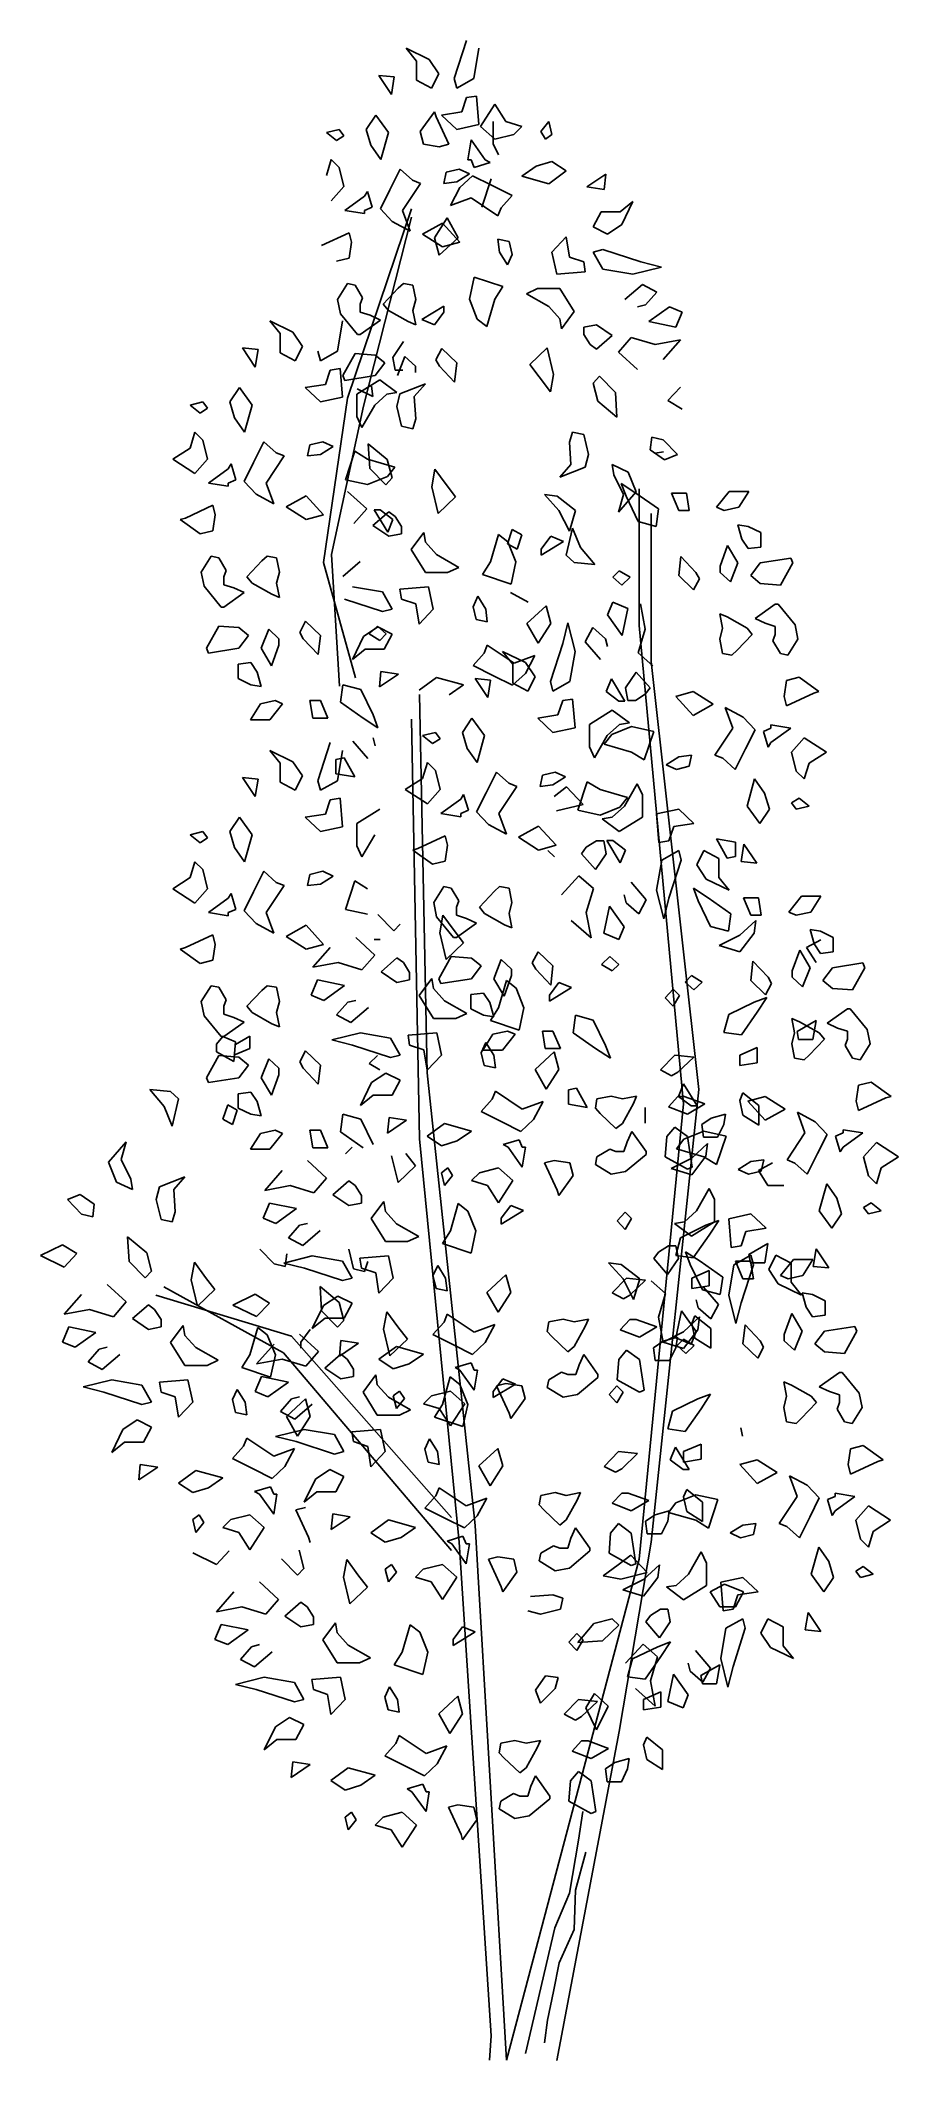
# Model space of a CAD drawing. Header units: millimetres. Extents: x 365.38 to 366.22, y 2530.23 to 2532.22.
import ezdxf

# ---------------------------------------------------------------- set-up
doc = ezdxf.new("R2010")
doc.units = ezdxf.units.MM
doc.header["$LTSCALE"] = 10
doc.layers.add('Vegetais', color=94, linetype='Continuous')

msp = doc.modelspace()

# ---------------------------------------------------------------- linework, layer by layer
at = {"layer": 'Vegetais'}
for p, q in [((365.7828, 2532.1804), (365.7949, 2532.2179)), ((365.7355, 2532.2101), (365.7582, 2532.1991)), ((365.7457, 2532.1976), (365.7355, 2532.2101)), ((365.7457, 2532.1788), (365.7457, 2532.1976)), ((365.7582, 2532.1991), (365.7676, 2532.1851)), ((365.807, 2532.2101), (365.802, 2532.1804)), ((365.7086, 2532.1835), (365.7211, 2532.1648)), ((365.7086, 2532.1835), (365.7238, 2532.1819)), ((365.7211, 2532.1648), (365.7238, 2532.1819)), ((365.7605, 2532.171), (365.7457, 2532.1788)), ((365.7676, 2532.1851), (365.7605, 2532.171)), ((365.7852, 2532.171), (365.7828, 2532.1804)), ((365.802, 2532.1804), (365.7852, 2532.171)), ((365.7949, 2532.1616), (365.7902, 2532.1476)), ((365.8047, 2532.1632), (365.7949, 2532.1616)), ((365.807, 2532.1351), (365.8047, 2532.1632)), ((365.8227, 2532.1552), (365.8087, 2532.1333)), ((365.8337, 2532.138), (365.8227, 2532.1552)), ((365.6961, 2532.1304), (365.7055, 2532.1444)), ((365.7055, 2532.1444), (365.718, 2532.1273)), ((365.7633, 2532.1477), (365.7493, 2532.1282)), ((365.7649, 2532.1427), (365.7633, 2532.1477)), ((365.7774, 2532.1157), (365.7649, 2532.1427)), ((365.7902, 2532.1476), (365.7703, 2532.1444)), ((365.7703, 2532.1444), (365.7852, 2532.1304)), ((365.7852, 2532.1304), (365.807, 2532.1351)), ((365.8087, 2532.1333), (365.8227, 2532.1208)), ((365.8211, 2532.1382), (365.8211, 2532.1163)), ((365.8493, 2532.1333), (365.8337, 2532.138)), ((365.8415, 2532.1255), (365.8493, 2532.1333)), ((365.8758, 2532.138), (365.868, 2532.1282)), ((365.879, 2532.1255), (365.8758, 2532.138)), ((365.6695, 2532.1304), (365.657, 2532.1273)), ((365.657, 2532.1273), (365.6668, 2532.1194)), ((365.6668, 2532.1194), (365.6742, 2532.1241)), ((365.6742, 2532.1241), (365.6695, 2532.1304)), ((365.7008, 2532.1148), (365.6961, 2532.1304)), ((365.7105, 2532.1007), (365.7008, 2532.1148)), ((365.718, 2532.1273), (365.7105, 2532.1007)), ((365.7493, 2532.1282), (365.7524, 2532.1157)), ((365.7524, 2532.1157), (365.768, 2532.1133)), ((365.768, 2532.1133), (365.7774, 2532.1157)), ((365.7962, 2532.1005), (365.7993, 2532.12)), ((365.7993, 2532.12), (365.8133, 2532.1005)), ((365.8211, 2532.1163), (365.8262, 2532.1054)), ((365.8227, 2532.1208), (365.8415, 2532.1255)), ((365.868, 2532.1282), (365.8727, 2532.1208)), ((365.8727, 2532.1208), (365.879, 2532.1255)), ((365.6617, 2532.1007), (365.657, 2532.0851)), ((365.6695, 2532.0929), (365.6617, 2532.1007)), ((365.6742, 2532.0741), (365.6695, 2532.0929)), ((365.7993, 2532.1005), (365.7962, 2532.1005)), ((365.8024, 2532.093), (365.7993, 2532.1005)), ((365.818, 2532.0977), (365.8024, 2532.093)), ((365.8133, 2532.1005), (365.818, 2532.0977)), ((365.8493, 2532.0844), (365.8633, 2532.0942)), ((365.8633, 2532.0942), (365.879, 2532.0989)), ((365.879, 2532.0989), (365.893, 2532.0895)), ((365.6617, 2532.0601), (365.6742, 2532.0741)), ((365.7297, 2532.0913), (365.7195, 2532.071)), ((365.7418, 2532.0804), (365.7297, 2532.0913)), ((365.732, 2532.0507), (365.7496, 2532.0773)), ((365.7496, 2532.0773), (365.7418, 2532.0804)), ((365.775, 2532.0882), (365.7727, 2532.0773)), ((365.7727, 2532.0773), (365.7852, 2532.0788)), ((365.7875, 2532.0913), (365.775, 2532.0882)), ((365.7883, 2532.0731), (365.779, 2532.0555)), ((365.7852, 2532.0788), (365.7977, 2532.0866)), ((365.7977, 2532.0866), (365.7875, 2532.0913)), ((365.8008, 2532.0848), (365.7883, 2532.0731)), ((365.8196, 2532.0755), (365.8008, 2532.0848)), ((365.8098, 2532.0538), (365.8192, 2532.0819)), ((365.8399, 2532.0653), (365.8196, 2532.0755)), ((365.8758, 2532.077), (365.8493, 2532.0844)), ((365.893, 2532.0895), (365.8758, 2532.077)), ((365.9321, 2532.0864), (365.9133, 2532.0739)), ((365.9133, 2532.0739), (365.9305, 2532.0712)), ((365.9321, 2532.0864), (365.9305, 2532.0712)), ((365.675, 2532.0507), (365.6945, 2532.0648)), ((365.6945, 2532.0648), (365.6973, 2532.0694)), ((365.702, 2532.0538), (365.6945, 2532.0507)), ((365.6973, 2532.0694), (365.702, 2532.0538)), ((365.7195, 2532.071), (365.7102, 2532.0523)), ((365.779, 2532.0555), (365.7993, 2532.063)), ((365.7993, 2532.063), (365.8258, 2532.0454)), ((365.8258, 2532.0454), (365.829, 2532.0532)), ((365.829, 2532.0532), (365.8399, 2532.0653)), ((365.9462, 2532.0493), (365.9587, 2532.0594)), ((365.9587, 2532.0594), (365.9477, 2532.0368)), ((365.6945, 2532.0476), (365.675, 2532.0507)), ((365.6945, 2532.0507), (365.6945, 2532.0476)), ((365.7102, 2532.0523), (365.7218, 2532.0398)), ((365.7218, 2532.0398), (365.7395, 2532.0304)), ((365.7395, 2532.0304), (365.732, 2532.0507)), ((365.7711, 2532.0382), (365.7515, 2532.0273)), ((365.7758, 2532.0434), (365.7633, 2532.0239)), ((365.7883, 2532.0194), (365.7711, 2532.0382)), ((365.7868, 2532.0239), (365.7758, 2532.0434)), ((365.9196, 2532.0344), (365.9274, 2532.0493)), ((365.9337, 2532.0274), (365.9196, 2532.0344)), ((365.9274, 2532.0493), (365.9462, 2532.0493)), ((365.9477, 2532.0368), (365.9337, 2532.0274)), ((365.6793, 2532.0288), (365.6523, 2532.0163)), ((365.6817, 2532.0194), (365.6793, 2532.0288)), ((365.6793, 2532.0038), (365.6817, 2532.0194)), ((365.7515, 2532.0273), (365.7711, 2532.0148)), ((365.7633, 2532.0239), (365.768, 2532.0067)), ((365.768, 2532.0067), (365.7868, 2532.0239)), ((365.7711, 2532.0148), (365.7883, 2532.0194)), ((365.8258, 2532.0223), (365.8274, 2532.0098)), ((365.8368, 2532.02), (365.8258, 2532.0223)), ((365.8399, 2532.0075), (365.8368, 2532.02)), ((365.893, 2532.0247), (365.879, 2532.0098)), ((365.8962, 2532.0047), (365.893, 2532.0247)), ((365.6668, 2532.0007), (365.6793, 2532.0038)), ((365.8274, 2532.0098), (365.8352, 2531.9973)), ((365.8352, 2531.9973), (365.8399, 2532.0075)), ((365.879, 2532.0098), (365.8837, 2531.988)), ((365.9102, 2532.0001), (365.8962, 2532.0047)), ((365.9118, 2531.9903), (365.9102, 2532.0001)), ((365.9196, 2532.0098), (365.929, 2532.0122)), ((365.929, 2531.993), (365.9196, 2532.0098)), ((365.929, 2532.0122), (365.9665, 2532.0001)), ((365.9868, 2531.995), (365.9587, 2531.988)), ((365.9665, 2532.0001), (365.9868, 2531.995)), ((365.6777, 2531.9788), (365.668, 2531.9632)), ((365.6852, 2531.9773), (365.6777, 2531.9788)), ((365.6926, 2531.9648), (365.6852, 2531.9773)), ((365.7277, 2531.9741), (365.7129, 2531.9585)), ((365.7328, 2531.9788), (365.7277, 2531.9741)), ((365.7422, 2531.9773), (365.7328, 2531.9788)), ((365.7449, 2531.9632), (365.7422, 2531.9773)), ((365.8024, 2531.9852), (365.7977, 2531.9633)), ((365.8024, 2531.9852), (365.8305, 2531.9758)), ((365.8227, 2531.9633), (365.8305, 2531.9758)), ((365.8649, 2531.9739), (365.854, 2531.9688)), ((365.8868, 2531.9739), (365.8649, 2531.9739)), ((365.8837, 2531.988), (365.9118, 2531.9903)), ((365.9008, 2531.9512), (365.8868, 2531.9739)), ((365.9587, 2531.988), (365.929, 2531.993)), ((365.9508, 2531.963), (365.968, 2531.9778)), ((365.968, 2531.9778), (365.9821, 2531.9704)), ((365.668, 2531.9632), (365.6707, 2531.9491)), ((365.6902, 2531.9585), (365.6926, 2531.9648)), ((365.6902, 2531.9507), (365.6902, 2531.9585)), ((365.7129, 2531.9585), (365.718, 2531.9523)), ((365.7422, 2531.9523), (365.7449, 2531.9632)), ((365.7727, 2531.9567), (365.7508, 2531.9434)), ((365.7727, 2531.9567), (365.7727, 2531.9508)), ((365.7977, 2531.9633), (365.8055, 2531.9438)), ((365.8149, 2531.9364), (365.8227, 2531.9633)), ((365.854, 2531.9688), (365.8758, 2531.9563)), ((365.8758, 2531.9563), (365.8868, 2531.9442)), ((365.9633, 2531.9559), (365.9712, 2531.9579)), ((365.9821, 2531.9704), (365.9712, 2531.9579)), ((365.9743, 2531.9415), (365.9946, 2531.9559)), ((365.9946, 2531.9559), (366.0071, 2531.9508)), ((365.6013, 2531.942), (365.624, 2531.9311)), ((365.6115, 2531.9295), (365.6013, 2531.942)), ((365.6728, 2531.942), (365.6678, 2531.9123)), ((365.6707, 2531.9491), (365.6875, 2531.9288)), ((365.7, 2531.9476), (365.6902, 2531.9507)), ((365.6902, 2531.9288), (365.7102, 2531.9429)), ((365.7102, 2531.9429), (365.7, 2531.9476)), ((365.718, 2531.9523), (365.7375, 2531.9413)), ((365.7375, 2531.9413), (365.7449, 2531.9382)), ((365.7449, 2531.9382), (365.7422, 2531.9523)), ((365.7508, 2531.9434), (365.7633, 2531.9383)), ((365.7633, 2531.9383), (365.7727, 2531.9508)), ((365.8055, 2531.9438), (365.8149, 2531.9364)), ((365.8868, 2531.9442), (365.8883, 2531.9344)), ((365.8883, 2531.9344), (365.9008, 2531.9512)), ((365.9227, 2531.9383), (365.9102, 2531.936)), ((365.9102, 2531.936), (365.9102, 2531.9286)), ((365.9383, 2531.9278), (365.9227, 2531.9383)), ((365.9743, 2531.9415), (366.0008, 2531.936)), ((366.0071, 2531.9508), (366.0008, 2531.936)), ((365.5744, 2531.9154), (365.5869, 2531.8967)), ((365.5744, 2531.9154), (365.5897, 2531.9139)), ((365.6115, 2531.9107), (365.6115, 2531.9295)), ((365.624, 2531.9311), (365.6334, 2531.917)), ((365.6334, 2531.917), (365.6263, 2531.9029)), ((365.6875, 2531.9288), (365.6902, 2531.9288)), ((365.733, 2531.9217), (365.7225, 2531.9061)), ((365.7707, 2531.9148), (365.7648, 2531.9038)), ((365.7852, 2531.9007), (365.7707, 2531.9148)), ((365.8743, 2531.9157), (365.8571, 2531.8993)), ((365.8743, 2531.9157), (365.8805, 2531.8895)), ((365.9102, 2531.9286), (365.9165, 2531.9188)), ((365.9165, 2531.9188), (365.9227, 2531.9141)), ((365.9383, 2531.9278), (365.9227, 2531.9141)), ((365.9446, 2531.9114), (365.9571, 2531.9258)), ((365.9571, 2531.9258), (365.9805, 2531.9188)), ((365.9805, 2531.9188), (366.0055, 2531.9235)), ((366.0055, 2531.9235), (365.9883, 2531.904)), ((365.5869, 2531.8967), (365.5897, 2531.9139)), ((365.6263, 2531.9029), (365.6115, 2531.9107)), ((365.651, 2531.9029), (365.6486, 2531.9123)), ((365.6678, 2531.9123), (365.651, 2531.9029)), ((365.6705, 2531.8951), (365.6607, 2531.8936)), ((365.6728, 2531.867), (365.6705, 2531.8951)), ((365.6852, 2531.9101), (365.673, 2531.8882)), ((365.7051, 2531.9085), (365.6852, 2531.9101)), ((365.7145, 2531.9007), (365.7051, 2531.9085)), ((365.7051, 2531.8882), (365.7145, 2531.9007)), ((365.7225, 2531.9061), (365.7248, 2531.8936)), ((365.7343, 2531.9069), (365.727, 2531.8882)), ((365.7445, 2531.8976), (365.7343, 2531.9069)), ((365.7445, 2531.8913), (365.7445, 2531.8976)), ((365.7648, 2531.9038), (365.7683, 2531.8976)), ((365.7683, 2531.8976), (365.7832, 2531.8819)), ((365.7832, 2531.8819), (365.7852, 2531.9007)), ((365.8571, 2531.8993), (365.8665, 2531.8872)), ((365.9633, 2531.8942), (365.9446, 2531.9114)), ((365.5619, 2531.8623), (365.5713, 2531.8764)), ((365.5713, 2531.8764), (365.5838, 2531.8592)), ((365.656, 2531.8795), (365.6361, 2531.8764)), ((365.6361, 2531.8764), (365.651, 2531.8623)), ((365.6607, 2531.8936), (365.656, 2531.8795)), ((365.673, 2531.8882), (365.675, 2531.8835)), ((365.675, 2531.8835), (365.7051, 2531.8882)), ((365.7095, 2531.8842), (365.6869, 2531.8701)), ((365.6872, 2531.8751), (365.7028, 2531.8677)), ((365.7028, 2531.8677), (365.7013, 2531.8778)), ((365.7263, 2531.8717), (365.7095, 2531.8842)), ((365.7248, 2531.8936), (365.7322, 2531.8936)), ((365.7544, 2531.8802), (365.7294, 2531.8704)), ((365.7435, 2531.8677), (365.7544, 2531.8802)), ((365.8665, 2531.8872), (365.8774, 2531.8723)), ((365.8774, 2531.8723), (365.8805, 2531.8895)), ((365.9258, 2531.8876), (365.9196, 2531.8809)), ((365.9196, 2531.8809), (365.9243, 2531.863)), ((365.9415, 2531.8716), (365.9258, 2531.8876)), ((366.0055, 2531.877), (365.993, 2531.8637)), ((365.5353, 2531.8623), (365.5228, 2531.8592)), ((365.5228, 2531.8592), (365.5326, 2531.8514)), ((365.5326, 2531.8514), (365.54, 2531.8561)), ((365.54, 2531.8561), (365.5353, 2531.8623)), ((365.5666, 2531.8467), (365.5619, 2531.8623)), ((365.5838, 2531.8592), (365.5763, 2531.8326)), ((365.651, 2531.8623), (365.6728, 2531.867)), ((365.6869, 2531.8701), (365.6869, 2531.8482)), ((365.692, 2531.8373), (365.7045, 2531.8592)), ((365.7045, 2531.8592), (365.7166, 2531.8701)), ((365.7166, 2531.8701), (365.7263, 2531.8717)), ((365.7294, 2531.8704), (365.7263, 2531.8579)), ((365.7263, 2531.8579), (365.731, 2531.8384)), ((365.745, 2531.8458), (365.7435, 2531.8677)), ((365.9243, 2531.863), (365.943, 2531.8473)), ((365.943, 2531.8473), (365.9415, 2531.8716)), ((365.993, 2531.8637), (366.0071, 2531.8552)), ((365.5763, 2531.8326), (365.5666, 2531.8467)), ((365.6869, 2531.8482), (365.692, 2531.8373)), ((365.731, 2531.8384), (365.7419, 2531.836)), ((365.7419, 2531.836), (365.745, 2531.8458)), ((365.5228, 2531.817), (365.5057, 2531.8061)), ((365.5275, 2531.8326), (365.5228, 2531.817)), ((365.5353, 2531.8248), (365.5275, 2531.8326)), ((365.54, 2531.8061), (365.5353, 2531.8248)), ((365.5955, 2531.8232), (365.5853, 2531.8029)), ((365.6076, 2531.8123), (365.5955, 2531.8232)), ((365.6408, 2531.8201), (365.6385, 2531.8092)), ((365.6533, 2531.8232), (365.6408, 2531.8201)), ((365.651, 2531.8107), (365.6635, 2531.8186)), ((365.6635, 2531.8186), (365.6533, 2531.8232)), ((365.7169, 2531.8056), (365.6982, 2531.8212)), ((365.6982, 2531.8212), (365.6997, 2531.797)), ((365.8993, 2531.8325), (365.8962, 2531.8227)), ((365.8962, 2531.8227), (365.8977, 2531.8008)), ((365.9102, 2531.8302), (365.8993, 2531.8325)), ((365.9149, 2531.8106), (365.9102, 2531.8302)), ((365.9774, 2531.8278), (365.9758, 2531.8153)), ((365.9758, 2531.8153), (365.9899, 2531.8055)), ((365.9883, 2531.8251), (365.9774, 2531.8278)), ((366.0024, 2531.8106), (365.9883, 2531.8251)), ((365.5057, 2531.8061), (365.5275, 2531.792)), ((365.5275, 2531.792), (365.54, 2531.8061)), ((365.5408, 2531.7826), (365.5603, 2531.7967)), ((365.5603, 2531.7967), (365.5631, 2531.8014)), ((365.5631, 2531.8014), (365.5678, 2531.7857)), ((365.5853, 2531.8029), (365.576, 2531.7842)), ((365.5978, 2531.7826), (365.6154, 2531.8092)), ((365.6154, 2531.8092), (365.6076, 2531.8123)), ((365.6385, 2531.8092), (365.651, 2531.8107)), ((365.6756, 2531.7857), (365.685, 2531.8139)), ((365.6975, 2531.8061), (365.685, 2531.8139)), ((365.7244, 2531.7982), (365.6975, 2531.8061)), ((365.6997, 2531.797), (365.7153, 2531.781)), ((365.7216, 2531.7876), (365.7169, 2531.8056)), ((365.717, 2531.7889), (365.7244, 2531.7982)), ((365.7638, 2531.7962), (365.7607, 2531.779)), ((365.7747, 2531.7813), (365.7638, 2531.7962)), ((365.8977, 2531.8008), (365.8868, 2531.7883)), ((365.8868, 2531.7883), (365.9118, 2531.7981)), ((365.9118, 2531.7981), (365.9149, 2531.8106)), ((365.954, 2531.7934), (365.9383, 2531.8008)), ((365.9383, 2531.8008), (365.9399, 2531.7907)), ((365.9887, 2531.8134), (365.9805, 2531.8119)), ((365.9899, 2531.8055), (366.0024, 2531.8106)), ((365.5603, 2531.7795), (365.5408, 2531.7826)), ((365.5678, 2531.7857), (365.5603, 2531.7826)), ((365.5603, 2531.7826), (365.5603, 2531.7795)), ((365.576, 2531.7842), (365.5877, 2531.7717)), ((365.6053, 2531.7623), (365.5978, 2531.7826)), ((365.6756, 2531.7857), (365.6975, 2531.7811)), ((365.6975, 2531.7811), (365.717, 2531.7889)), ((365.7153, 2531.781), (365.7216, 2531.7876)), ((365.7669, 2531.7528), (365.7607, 2531.779)), ((365.7841, 2531.7692), (365.7747, 2531.7813)), ((365.9399, 2531.7907), (365.9493, 2531.7712)), ((365.9399, 2531.7907), (365.9493, 2531.7712)), ((365.9617, 2531.7728), (365.9472, 2531.7822)), ((365.9472, 2531.7822), (365.9519, 2531.7697)), ((365.9618, 2531.7739), (365.954, 2531.7934)), ((365.5451, 2531.7607), (365.5182, 2531.7482)), ((365.5475, 2531.7514), (365.5451, 2531.7607)), ((365.5877, 2531.7717), (365.6053, 2531.7623)), ((365.6369, 2531.7701), (365.6173, 2531.7592)), ((365.6173, 2531.7592), (365.6369, 2531.7467)), ((365.6541, 2531.7514), (365.6369, 2531.7701)), ((365.6778, 2531.7743), (365.6966, 2531.7571)), ((365.6966, 2531.7571), (365.6841, 2531.7427)), ((365.7041, 2531.7561), (365.7173, 2531.7342)), ((365.7041, 2531.7561), (365.71, 2531.7561)), ((365.7225, 2531.7467), (365.71, 2531.7561)), ((365.7669, 2531.7528), (365.7841, 2531.7692)), ((365.8715, 2531.7713), (365.8859, 2531.7556)), ((365.884, 2531.7697), (365.8715, 2531.7713)), ((365.9023, 2531.7556), (365.884, 2531.7697)), ((365.8859, 2531.7556), (365.8961, 2531.7353)), ((365.8961, 2531.7353), (365.9023, 2531.7556)), ((365.9446, 2531.754), (365.9618, 2531.7739)), ((365.9493, 2531.7712), (365.9446, 2531.754)), ((365.9519, 2531.7697), (365.964, 2531.7447)), ((365.984, 2531.7572), (365.9617, 2531.7728)), ((365.9816, 2531.74), (365.984, 2531.7572)), ((365.9965, 2531.7728), (366.0039, 2531.7556)), ((366.0113, 2531.7728), (365.9965, 2531.7728)), ((366.0039, 2531.7556), (366.014, 2531.7556)), ((366.014, 2531.7556), (366.0113, 2531.7728)), ((366.0535, 2531.7744), (366.041, 2531.7588)), ((366.041, 2531.7588), (366.0484, 2531.7556)), ((366.0484, 2531.7556), (366.0628, 2531.7588)), ((366.0727, 2531.7744), (366.0535, 2531.7744)), ((366.0628, 2531.7588), (366.0727, 2531.7744)), ((365.5182, 2531.7482), (365.5131, 2531.7467)), ((365.5131, 2531.7467), (365.5326, 2531.7326)), ((365.5326, 2531.7326), (365.5451, 2531.7357)), ((365.5451, 2531.7357), (365.5475, 2531.7514)), ((365.6369, 2531.7467), (365.6541, 2531.7514)), ((365.7028, 2531.7407), (365.7185, 2531.7544)), ((365.7028, 2531.7407), (365.7185, 2531.7302)), ((365.7173, 2531.7342), (365.7225, 2531.7467)), ((365.7247, 2531.7497), (365.7185, 2531.7544)), ((365.731, 2531.7399), (365.7247, 2531.7497)), ((365.731, 2531.7325), (365.731, 2531.7399)), ((365.8399, 2531.7368), (365.8352, 2531.7227)), ((365.8493, 2531.7317), (365.8399, 2531.7368)), ((365.8993, 2531.7383), (365.893, 2531.7118)), ((365.8993, 2531.7383), (365.9071, 2531.7192)), ((365.964, 2531.7447), (365.9816, 2531.74)), ((366.0722, 2531.74), (366.0621, 2531.7416)), ((366.0621, 2531.7416), (366.066, 2531.7275)), ((366.0847, 2531.7338), (366.0722, 2531.74)), ((365.7185, 2531.7302), (365.731, 2531.7325)), ((365.7528, 2531.7341), (365.7403, 2531.7173)), ((365.7403, 2531.7173), (365.7544, 2531.6946)), ((365.7544, 2531.7243), (365.7528, 2531.7341)), ((365.7653, 2531.7122), (365.7544, 2531.7243)), ((365.8263, 2531.7321), (365.8185, 2531.7052)), ((365.8357, 2531.7247), (365.8263, 2531.7321)), ((365.8352, 2531.7227), (365.8446, 2531.7177)), ((365.8435, 2531.7052), (365.8357, 2531.7247)), ((365.8446, 2531.7177), (365.8493, 2531.7317)), ((365.8778, 2531.7302), (365.8685, 2531.7177)), ((365.8685, 2531.7118), (365.8903, 2531.7251)), ((365.8685, 2531.7118), (365.8685, 2531.7177)), ((365.8903, 2531.7251), (365.8778, 2531.7302)), ((365.9212, 2531.7024), (365.9071, 2531.7192)), ((366.0519, 2531.7213), (366.0445, 2531.7009)), ((366.0621, 2531.7041), (366.0519, 2531.7213)), ((366.066, 2531.7275), (366.0722, 2531.7181)), ((366.0722, 2531.7181), (366.0847, 2531.7197)), ((366.0847, 2531.7197), (366.0847, 2531.7338)), ((365.5435, 2531.7107), (365.5338, 2531.6951)), ((365.551, 2531.7092), (365.5435, 2531.7107)), ((365.5584, 2531.6967), (365.551, 2531.7092)), ((365.556, 2531.6904), (365.5584, 2531.6967)), ((365.5935, 2531.7061), (365.5787, 2531.6904)), ((365.5986, 2531.7107), (365.5935, 2531.7061)), ((365.608, 2531.7092), (365.5986, 2531.7107)), ((365.6107, 2531.6951), (365.608, 2531.7092)), ((365.6903, 2531.7056), (365.6732, 2531.6907)), ((365.7872, 2531.6997), (365.7653, 2531.7122)), ((365.7763, 2531.6946), (365.7872, 2531.6997)), ((365.8185, 2531.7052), (365.8107, 2531.6927)), ((365.8388, 2531.6833), (365.8435, 2531.7052)), ((365.893, 2531.7118), (365.9008, 2531.7044)), ((365.9008, 2531.7044), (365.9212, 2531.7024)), ((365.9453, 2531.6963), (365.939, 2531.69)), ((365.9558, 2531.69), (365.9453, 2531.6963)), ((366.0058, 2531.7103), (366.0039, 2531.6916)), ((366.0207, 2531.6947), (366.0058, 2531.7103)), ((366.0445, 2531.7009), (366.0445, 2531.6947)), ((366.0547, 2531.6853), (366.0621, 2531.7041)), ((366.084, 2531.7041), (366.0746, 2531.6916)), ((366.114, 2531.7088), (366.084, 2531.7041)), ((366.1039, 2531.6822), (366.116, 2531.7041)), ((366.116, 2531.7041), (366.114, 2531.7088)), ((365.5338, 2531.6951), (365.5365, 2531.6811)), ((365.5365, 2531.6811), (365.5533, 2531.6607)), ((365.556, 2531.6826), (365.556, 2531.6904)), ((365.5658, 2531.6795), (365.556, 2531.6826)), ((365.576, 2531.6748), (365.5658, 2531.6795)), ((365.5787, 2531.6904), (365.5838, 2531.6842)), ((365.5838, 2531.6842), (365.6033, 2531.6732)), ((365.608, 2531.6842), (365.6107, 2531.6951)), ((365.6107, 2531.6701), (365.608, 2531.6842)), ((365.6825, 2531.6806), (365.7122, 2531.6755)), ((365.7122, 2531.6755), (365.7216, 2531.6587)), ((365.7575, 2531.6806), (365.7294, 2531.6782)), ((365.7294, 2531.6782), (365.731, 2531.6685)), ((365.7544, 2531.6946), (365.7763, 2531.6946)), ((365.7622, 2531.6587), (365.7575, 2531.6806)), ((365.8388, 2531.6833), (365.8107, 2531.6927)), ((365.939, 2531.69), (365.9477, 2531.6822)), ((365.9477, 2531.6822), (365.9558, 2531.69)), ((366.0039, 2531.6916), (366.0183, 2531.6775)), ((366.0183, 2531.6775), (366.0242, 2531.6884)), ((366.0242, 2531.6884), (366.0207, 2531.6947)), ((366.0445, 2531.6947), (366.0547, 2531.6853)), ((366.0746, 2531.6916), (366.084, 2531.6838)), ((366.084, 2531.6838), (366.1039, 2531.6822)), ((365.5533, 2531.6607), (365.556, 2531.6607)), ((365.556, 2531.6607), (365.576, 2531.6748)), ((365.6033, 2531.6732), (365.6107, 2531.6701)), ((365.7216, 2531.6587), (365.7122, 2531.6563)), ((365.731, 2531.6685), (365.745, 2531.6638)), ((365.745, 2531.6638), (365.7482, 2531.6438)), ((365.7482, 2531.6438), (365.7622, 2531.6587)), ((365.806, 2531.6712), (365.8013, 2531.661)), ((365.8013, 2531.661), (365.8044, 2531.6485)), ((365.8138, 2531.6587), (365.806, 2531.6712)), ((365.8153, 2531.6462), (365.8138, 2531.6587)), ((365.8555, 2531.6653), (365.8383, 2531.6751)), ((365.8732, 2531.6618), (365.8544, 2531.6446)), ((365.8778, 2531.6446), (365.8732, 2531.6618)), ((365.9337, 2531.653), (365.9388, 2531.6655)), ((365.9388, 2531.6655), (365.9537, 2531.6592)), ((365.9482, 2531.6327), (365.9537, 2531.6592)), ((365.9708, 2531.6389), (365.9662, 2531.6639)), ((366.0988, 2531.6634), (366.0789, 2531.6494)), ((366.1015, 2531.6634), (366.0988, 2531.6634)), ((366.1183, 2531.6431), (366.1015, 2531.6634)), ((365.551, 2531.642), (365.5388, 2531.6201)), ((365.5709, 2531.6404), (365.551, 2531.642)), ((365.5803, 2531.6326), (365.5709, 2531.6404)), ((365.6002, 2531.6389), (365.5928, 2531.6201)), ((365.6103, 2531.6295), (365.6002, 2531.6389)), ((365.6365, 2531.6467), (365.6307, 2531.6357)), ((365.651, 2531.6326), (365.6365, 2531.6467)), ((365.6935, 2531.6317), (365.7075, 2531.6411)), ((365.7072, 2531.642), (365.699, 2531.6342)), ((365.7158, 2531.6342), (365.7072, 2531.642)), ((365.7075, 2531.6411), (365.7216, 2531.6341)), ((365.8044, 2531.6485), (365.8153, 2531.6462)), ((365.8544, 2531.6446), (365.8653, 2531.6251)), ((365.8653, 2531.6251), (365.8778, 2531.6446)), ((365.8896, 2531.6249), (365.8947, 2531.6452)), ((365.8947, 2531.6452), (365.9017, 2531.617)), ((365.9118, 2531.6264), (365.9193, 2531.6405)), ((365.9193, 2531.6405), (365.9318, 2531.6295)), ((365.9482, 2531.6327), (365.9337, 2531.653)), ((365.9638, 2531.6155), (365.9708, 2531.6389)), ((366.0515, 2531.6509), (366.0441, 2531.6541)), ((366.0441, 2531.6541), (366.0468, 2531.64)), ((366.0468, 2531.64), (366.0441, 2531.6291)), ((366.0711, 2531.64), (366.0515, 2531.6509)), ((366.0762, 2531.6338), (366.0711, 2531.64)), ((366.0789, 2531.6494), (366.089, 2531.6447)), ((366.089, 2531.6447), (366.0988, 2531.6416)), ((366.0988, 2531.6416), (366.0988, 2531.6338)), ((366.1211, 2531.6291), (366.1183, 2531.6431)), ((365.5388, 2531.6201), (365.5408, 2531.6154)), ((365.5408, 2531.6154), (365.5709, 2531.6201)), ((365.5709, 2531.6201), (365.5803, 2531.6326)), ((365.5928, 2531.6201), (365.6029, 2531.6029)), ((365.6029, 2531.6029), (365.6103, 2531.6232)), ((365.6103, 2531.6232), (365.6103, 2531.6295)), ((365.6307, 2531.6357), (365.6342, 2531.6295)), ((365.6342, 2531.6295), (365.649, 2531.6139)), ((365.649, 2531.6139), (365.651, 2531.6326)), ((365.6825, 2531.6091), (365.6935, 2531.6317)), ((365.695, 2531.6192), (365.6825, 2531.6091)), ((365.7138, 2531.6192), (365.695, 2531.6192)), ((365.699, 2531.6342), (365.7095, 2531.6279)), ((365.7095, 2531.6279), (365.7158, 2531.6342)), ((365.7216, 2531.6341), (365.7138, 2531.6192)), ((365.8153, 2531.6232), (365.8122, 2531.6153)), ((365.8419, 2531.6056), (365.8153, 2531.6232)), ((365.8302, 2531.617), (365.8529, 2531.6061)), ((365.8404, 2531.6045), (365.8302, 2531.617)), ((365.8775, 2531.5874), (365.8896, 2531.6249)), ((365.9017, 2531.617), (365.8967, 2531.5874)), ((365.9267, 2531.6092), (365.9118, 2531.6264)), ((365.9337, 2531.6217), (365.9318, 2531.6295)), ((366.0441, 2531.6291), (366.0468, 2531.615)), ((366.0562, 2531.6134), (366.0613, 2531.6181)), ((366.0613, 2531.6181), (366.0762, 2531.6338)), ((366.0988, 2531.6338), (366.0965, 2531.6275)), ((366.0965, 2531.6275), (366.1039, 2531.615)), ((366.1113, 2531.6134), (366.1211, 2531.6291)), ((365.5826, 2531.6061), (365.5701, 2531.6045)), ((365.5701, 2531.6045), (365.5701, 2531.5904)), ((365.5888, 2531.5967), (365.5826, 2531.6061)), ((365.5928, 2531.5826), (365.5888, 2531.5967)), ((365.7091, 2531.5821), (365.7107, 2531.5974)), ((365.7278, 2531.5946), (365.7107, 2531.5974)), ((365.8122, 2531.6153), (365.8013, 2531.6032)), ((365.8013, 2531.6032), (365.8216, 2531.5931)), ((365.8404, 2531.5858), (365.8404, 2531.6045)), ((365.8622, 2531.613), (365.8419, 2531.6056)), ((365.8528, 2531.5954), (365.8622, 2531.613)), ((365.8529, 2531.6061), (365.8623, 2531.592)), ((365.9618, 2531.5967), (365.9513, 2531.5811)), ((365.9618, 2531.5967), (365.9755, 2531.5811)), ((365.9783, 2531.603), (365.9638, 2531.6155)), ((366.0468, 2531.615), (366.0562, 2531.6134)), ((366.1039, 2531.615), (366.1113, 2531.6134)), ((365.5701, 2531.5904), (365.5826, 2531.5842)), ((365.5826, 2531.5842), (365.5928, 2531.5826)), ((365.6732, 2531.5842), (365.6709, 2531.567)), ((365.6908, 2531.5795), (365.6732, 2531.5842)), ((365.7029, 2531.5545), (365.6908, 2531.5795)), ((365.7091, 2531.5821), (365.7278, 2531.5946)), ((365.7482, 2531.579), (365.7653, 2531.5915)), ((365.7653, 2531.5915), (365.7919, 2531.5841)), ((365.7919, 2531.5841), (365.7778, 2531.5743)), ((365.8033, 2531.5905), (365.8158, 2531.5717)), ((365.8033, 2531.5905), (365.8185, 2531.5889)), ((365.8158, 2531.5717), (365.8185, 2531.5889)), ((365.8216, 2531.5931), (365.8403, 2531.5837)), ((365.8403, 2531.5837), (365.8528, 2531.5954)), ((365.8552, 2531.578), (365.8404, 2531.5858)), ((365.8623, 2531.592), (365.8552, 2531.578)), ((365.8798, 2531.578), (365.8775, 2531.5874)), ((365.8967, 2531.5874), (365.8798, 2531.578)), ((365.9375, 2531.59), (365.9324, 2531.5775)), ((365.9324, 2531.5775), (365.9449, 2531.5681)), ((365.9508, 2531.5681), (365.9375, 2531.59)), ((365.9513, 2531.5811), (365.9537, 2531.5686)), ((365.9708, 2531.5749), (365.9755, 2531.5811)), ((366.018, 2531.5775), (366.0008, 2531.5728)), ((366.0375, 2531.565), (366.018, 2531.5775)), ((366.1097, 2531.5884), (366.1074, 2531.5728)), ((366.1222, 2531.5916), (366.1097, 2531.5884)), ((366.1418, 2531.5775), (366.1222, 2531.5916)), ((366.1367, 2531.5759), (366.1418, 2531.5775)), ((365.592, 2531.5654), (365.5822, 2531.5498)), ((365.6064, 2531.5686), (365.592, 2531.5654)), ((365.6013, 2531.5498), (365.6138, 2531.5654)), ((365.6138, 2531.5654), (365.6064, 2531.5686)), ((365.651, 2531.5686), (365.6408, 2531.5686)), ((365.6408, 2531.5686), (365.6435, 2531.5514)), ((365.6584, 2531.5514), (365.651, 2531.5686)), ((365.6709, 2531.567), (365.6932, 2531.5514)), ((365.8896, 2531.5686), (365.8849, 2531.5545)), ((365.8993, 2531.5702), (365.8896, 2531.5686)), ((365.9017, 2531.542), (365.8993, 2531.5702)), ((365.9384, 2531.5592), (365.9158, 2531.5452)), ((365.9552, 2531.5467), (365.9384, 2531.5592)), ((365.9508, 2531.5681), (365.9449, 2531.5681)), ((365.9537, 2531.5686), (365.9611, 2531.5686)), ((365.9611, 2531.5686), (365.9708, 2531.5749)), ((366.0008, 2531.5728), (366.018, 2531.5541)), ((366.018, 2531.5541), (366.0375, 2531.565)), ((366.0672, 2531.5525), (366.0496, 2531.5619)), ((366.0496, 2531.5619), (366.057, 2531.5416)), ((366.1074, 2531.5728), (366.1097, 2531.5634)), ((366.1097, 2531.5634), (366.1367, 2531.5759)), ((365.5822, 2531.5498), (365.6013, 2531.5498)), ((365.6435, 2531.5514), (365.6584, 2531.5514)), ((365.6932, 2531.5514), (365.7076, 2531.542)), ((365.7076, 2531.542), (365.7029, 2531.5545)), ((365.7642, 2531.5374), (365.7517, 2531.5342)), ((365.7689, 2531.5311), (365.7642, 2531.5374)), ((365.7908, 2531.5374), (365.8002, 2531.5514)), ((365.7955, 2531.5217), (365.7908, 2531.5374)), ((365.8002, 2531.5514), (365.8127, 2531.5342)), ((365.8849, 2531.5545), (365.865, 2531.5514)), ((365.865, 2531.5514), (365.8798, 2531.5374)), ((365.8798, 2531.5374), (365.9017, 2531.542)), ((365.9158, 2531.5452), (365.9158, 2531.5233)), ((365.9333, 2531.5342), (365.9455, 2531.5452)), ((365.9574, 2531.5431), (365.9378, 2531.5353)), ((365.9455, 2531.5452), (365.9552, 2531.5467)), ((365.9793, 2531.5384), (365.9574, 2531.5431)), ((365.9793, 2531.5384), (365.9699, 2531.5103)), ((366.057, 2531.5416), (366.0394, 2531.515)), ((366.0789, 2531.54), (366.0672, 2531.5525)), ((366.0695, 2531.5213), (366.0789, 2531.54)), ((366.0871, 2531.5384), (366.0945, 2531.5416)), ((366.0918, 2531.5228), (366.0871, 2531.5384)), ((366.0945, 2531.5416), (366.0945, 2531.5447)), ((366.0945, 2531.5447), (366.114, 2531.5416)), ((366.114, 2531.5416), (366.0945, 2531.5275)), ((365.6013, 2531.5196), (365.624, 2531.5086)), ((365.6115, 2531.5071), (365.6013, 2531.5196)), ((365.6486, 2531.4899), (365.6607, 2531.5274)), ((365.6728, 2531.5196), (365.6678, 2531.4899)), ((365.6978, 2531.5118), (365.683, 2531.5289)), ((365.7048, 2531.5243), (365.7029, 2531.5321)), ((365.7517, 2531.5342), (365.7615, 2531.5264)), ((365.7615, 2531.5264), (365.7689, 2531.5311)), ((365.8052, 2531.5077), (365.7955, 2531.5217)), ((365.8127, 2531.5342), (365.8052, 2531.5077)), ((365.9158, 2531.5233), (365.9208, 2531.5124)), ((365.9208, 2531.5124), (365.9333, 2531.5342)), ((365.9378, 2531.5353), (365.9305, 2531.5259)), ((365.9305, 2531.5259), (365.9574, 2531.5181)), ((365.9574, 2531.5181), (365.9699, 2531.5103)), ((366.0593, 2531.5009), (366.0695, 2531.5213)), ((366.0945, 2531.5275), (366.0918, 2531.5228)), ((366.1273, 2531.5322), (366.1148, 2531.5181)), ((366.1148, 2531.5181), (366.1195, 2531.4994)), ((366.1492, 2531.5181), (366.1273, 2531.5322)), ((366.132, 2531.5072), (366.1492, 2531.5181)), ((365.6115, 2531.4883), (365.6115, 2531.5071)), ((365.624, 2531.5086), (365.6334, 2531.4946)), ((365.6662, 2531.5107), (365.6744, 2531.5123)), ((365.6662, 2531.4967), (365.6662, 2531.5107)), ((365.685, 2531.4936), (365.6662, 2531.4967)), ((365.6744, 2531.5123), (365.685, 2531.4936)), ((365.7564, 2531.5077), (365.7517, 2531.492)), ((365.7642, 2531.4999), (365.7564, 2531.5077)), ((365.7689, 2531.4811), (365.7642, 2531.4999)), ((365.8243, 2531.4983), (365.8142, 2531.478)), ((365.8365, 2531.4874), (365.8243, 2531.4983)), ((365.8822, 2531.4983), (365.8697, 2531.4952)), ((365.8923, 2531.4936), (365.8822, 2531.4983)), ((366.0039, 2531.5134), (365.9914, 2531.5056)), ((365.9914, 2531.5056), (366.0015, 2531.5009)), ((366.0015, 2531.5009), (366.014, 2531.5041)), ((366.0164, 2531.515), (366.0039, 2531.5134)), ((366.014, 2531.5041), (366.0164, 2531.515)), ((366.0394, 2531.515), (366.0472, 2531.5119)), ((366.0472, 2531.5119), (366.0593, 2531.5009)), ((366.1195, 2531.4994), (366.1273, 2531.4916)), ((366.1273, 2531.4916), (366.132, 2531.5072)), ((365.5744, 2531.493), (365.5897, 2531.4914)), ((365.5744, 2531.493), (365.5869, 2531.4743)), ((365.5869, 2531.4743), (365.5897, 2531.4914)), ((365.6263, 2531.4805), (365.6115, 2531.4883)), ((365.6334, 2531.4946), (365.6263, 2531.4805)), ((365.651, 2531.4805), (365.6486, 2531.4899)), ((365.6678, 2531.4899), (365.651, 2531.4805)), ((365.7517, 2531.492), (365.7345, 2531.4811)), ((365.7345, 2531.4811), (365.7564, 2531.467)), ((365.7564, 2531.467), (365.7689, 2531.4811)), ((365.8142, 2531.478), (365.8048, 2531.4592)), ((365.8267, 2531.4577), (365.8443, 2531.4842)), ((365.8443, 2531.4842), (365.8365, 2531.4874)), ((365.8697, 2531.4952), (365.8673, 2531.4842)), ((365.8673, 2531.4842), (365.8798, 2531.4858)), ((365.8798, 2531.4858), (365.8923, 2531.4936)), ((365.8933, 2531.4838), (365.8812, 2531.4744)), ((365.9097, 2531.4666), (365.8933, 2531.4838)), ((365.9045, 2531.4608), (365.9138, 2531.4889)), ((365.9263, 2531.4811), (365.9138, 2531.4889)), ((365.9533, 2531.4733), (365.9263, 2531.4811)), ((365.9628, 2531.4869), (365.9503, 2531.465)), ((365.968, 2531.4759), (365.9628, 2531.4869)), ((366.0711, 2531.465), (366.0785, 2531.4916)), ((366.0785, 2531.4916), (366.0883, 2531.4775)), ((366.0883, 2531.4775), (366.093, 2531.4619)), ((365.656, 2531.4571), (365.6361, 2531.4539)), ((365.6607, 2531.4711), (365.656, 2531.4571)), ((365.6705, 2531.4727), (365.6607, 2531.4711)), ((365.6728, 2531.4446), (365.6705, 2531.4727)), ((365.7095, 2531.4618), (365.6869, 2531.4477)), ((365.7697, 2531.4577), (365.7892, 2531.4717)), ((365.7892, 2531.4545), (365.7697, 2531.4577)), ((365.7892, 2531.4717), (365.792, 2531.4764)), ((365.7967, 2531.4608), (365.7892, 2531.4577)), ((365.7892, 2531.4577), (365.7892, 2531.4545)), ((365.792, 2531.4764), (365.7967, 2531.4608)), ((365.8048, 2531.4592), (365.8165, 2531.4467)), ((365.8342, 2531.4374), (365.8267, 2531.4577)), ((365.9097, 2531.4666), (365.8836, 2531.4603)), ((365.9045, 2531.4608), (365.9263, 2531.4561)), ((365.9263, 2531.4561), (365.9458, 2531.4639)), ((365.9503, 2531.465), (365.9383, 2531.4541)), ((365.9458, 2531.4639), (365.9533, 2531.4733)), ((365.968, 2531.4541), (365.968, 2531.4759)), ((366.0039, 2531.4619), (365.982, 2531.4572)), ((365.982, 2531.4572), (365.9843, 2531.4291)), ((366.0187, 2531.4478), (366.0039, 2531.4619)), ((366.0836, 2531.4478), (366.0711, 2531.465)), ((366.093, 2531.4619), (366.0836, 2531.4478)), ((366.1222, 2531.4728), (366.1148, 2531.4681)), ((366.1148, 2531.4681), (366.1195, 2531.4619)), ((366.1195, 2531.4619), (366.132, 2531.465)), ((366.132, 2531.465), (366.1222, 2531.4728)), ((365.5353, 2531.4399), (365.5228, 2531.4368)), ((365.54, 2531.4336), (365.5353, 2531.4399)), ((365.5619, 2531.4399), (365.5713, 2531.4539)), ((365.5666, 2531.4243), (365.5619, 2531.4399)), ((365.5713, 2531.4539), (365.5838, 2531.4368)), ((365.6361, 2531.4539), (365.651, 2531.4399)), ((365.651, 2531.4399), (365.6728, 2531.4446)), ((365.6869, 2531.4477), (365.6869, 2531.4258)), ((365.8165, 2531.4467), (365.8342, 2531.4374)), ((365.8658, 2531.4452), (365.8462, 2531.4342)), ((365.883, 2531.4264), (365.8658, 2531.4452)), ((365.9383, 2531.4541), (365.9285, 2531.4525)), ((365.9285, 2531.4525), (365.9453, 2531.44)), ((365.9453, 2531.44), (365.968, 2531.4541)), ((365.9941, 2531.4306), (365.9988, 2531.4447)), ((365.9988, 2531.4447), (366.0187, 2531.4478)), ((365.5228, 2531.4368), (365.5326, 2531.4289)), ((365.5326, 2531.4289), (365.54, 2531.4336)), ((365.5763, 2531.4102), (365.5666, 2531.4243)), ((365.5838, 2531.4368), (365.5763, 2531.4102)), ((365.6869, 2531.4258), (365.692, 2531.4149)), ((365.692, 2531.4149), (365.7045, 2531.4368)), ((365.747, 2531.4233), (365.742, 2531.4217)), ((365.742, 2531.4217), (365.7615, 2531.4077)), ((365.774, 2531.4358), (365.747, 2531.4233)), ((365.7763, 2531.4264), (365.774, 2531.4358)), ((365.774, 2531.4108), (365.7763, 2531.4264)), ((365.8462, 2531.4342), (365.8658, 2531.4217)), ((365.8658, 2531.4217), (365.883, 2531.4264)), ((365.8816, 2531.415), (365.875, 2531.4213)), ((365.9128, 2531.4244), (365.9082, 2531.4181)), ((365.9218, 2531.4025), (365.9082, 2531.4181)), ((365.9227, 2531.4306), (365.9128, 2531.4244)), ((365.9218, 2531.4025), (365.9324, 2531.4181)), ((365.93, 2531.4306), (365.9227, 2531.4306)), ((365.9324, 2531.4181), (365.93, 2531.4306)), ((365.933, 2531.4311), (365.9462, 2531.4092)), ((365.933, 2531.4311), (365.9388, 2531.4311)), ((365.9513, 2531.4217), (365.9388, 2531.4311)), ((365.9462, 2531.4092), (365.9513, 2531.4217)), ((365.9843, 2531.4291), (365.9941, 2531.4306)), ((365.9871, 2531.4119), (366.0039, 2531.4213)), ((366.0039, 2531.4213), (366.0062, 2531.4119)), ((366.0215, 2531.4072), (366.0285, 2531.4213)), ((366.0285, 2531.4213), (366.0433, 2531.4134)), ((366.0515, 2531.4138), (366.0409, 2531.4326)), ((366.0409, 2531.4326), (366.0597, 2531.4294)), ((366.0597, 2531.4294), (366.0597, 2531.4154)), ((366.068, 2531.4275), (366.0652, 2531.4103)), ((366.0805, 2531.4088), (366.068, 2531.4275)), ((365.5275, 2531.4102), (365.5228, 2531.3946)), ((365.5353, 2531.4024), (365.5275, 2531.4102)), ((365.54, 2531.3836), (365.5353, 2531.4024)), ((365.5955, 2531.4008), (365.5853, 2531.3805)), ((365.6076, 2531.3899), (365.5955, 2531.4008)), ((365.6408, 2531.3977), (365.6385, 2531.3868)), ((365.6533, 2531.4008), (365.6408, 2531.3977)), ((365.6635, 2531.3961), (365.6533, 2531.4008)), ((365.7615, 2531.4077), (365.774, 2531.4108)), ((365.982, 2531.3822), (365.9871, 2531.4119)), ((366.0062, 2531.4119), (365.9941, 2531.3744)), ((366.0308, 2531.3931), (366.0215, 2531.4072)), ((366.0433, 2531.4134), (366.0433, 2531.3947)), ((366.0597, 2531.4154), (366.0515, 2531.4138)), ((366.0805, 2531.4088), (366.0652, 2531.4103)), ((365.5228, 2531.3946), (365.5057, 2531.3836)), ((365.5057, 2531.3836), (365.5275, 2531.3696)), ((365.5275, 2531.3696), (365.54, 2531.3836)), ((365.5603, 2531.3743), (365.5631, 2531.3789)), ((365.5631, 2531.3789), (365.5678, 2531.3633)), ((365.5853, 2531.3805), (365.576, 2531.3618)), ((365.5978, 2531.3602), (365.6154, 2531.3868)), ((365.6154, 2531.3868), (365.6076, 2531.3899)), ((365.6385, 2531.3868), (365.651, 2531.3883)), ((365.651, 2531.3883), (365.6635, 2531.3961)), ((365.6756, 2531.3633), (365.685, 2531.3914)), ((365.6975, 2531.3836), (365.685, 2531.3914)), ((365.7724, 2531.3858), (365.7627, 2531.3702)), ((365.7798, 2531.3842), (365.7724, 2531.3858)), ((365.7873, 2531.3717), (365.7798, 2531.3842)), ((365.8224, 2531.3811), (365.8076, 2531.3655)), ((365.8275, 2531.3858), (365.8224, 2531.3811)), ((365.8368, 2531.3842), (365.8275, 2531.3858)), ((365.8396, 2531.3702), (365.8368, 2531.3842)), ((365.8883, 2531.3775), (365.9055, 2531.3963)), ((365.9055, 2531.3963), (365.9199, 2531.3838)), ((365.9199, 2531.3838), (365.9128, 2531.3603)), ((365.95, 2531.3775), (365.9519, 2531.3697)), ((365.957, 2531.39), (365.9718, 2531.3728)), ((365.989, 2531.3541), (365.982, 2531.3822)), ((366.0327, 2531.3748), (366.0182, 2531.3841)), ((366.0182, 2531.3841), (366.0229, 2531.3716)), ((366.0535, 2531.3822), (366.0308, 2531.3931)), ((366.0433, 2531.3947), (366.0535, 2531.3822)), ((365.5408, 2531.3602), (365.5603, 2531.3743)), ((365.5603, 2531.3571), (365.5408, 2531.3602)), ((365.5678, 2531.3633), (365.5603, 2531.3602)), ((365.5603, 2531.3602), (365.5603, 2531.3571)), ((365.576, 2531.3618), (365.5877, 2531.3493)), ((365.6053, 2531.3399), (365.5978, 2531.3602)), ((365.6756, 2531.3633), (365.6975, 2531.3586)), ((365.7077, 2531.3583), (365.7233, 2531.3423)), ((365.7627, 2531.3702), (365.7654, 2531.3561)), ((365.7849, 2531.3655), (365.7873, 2531.3717)), ((365.7849, 2531.3577), (365.7849, 2531.3655)), ((365.7947, 2531.3545), (365.7849, 2531.3577)), ((365.8076, 2531.3655), (365.8127, 2531.3592)), ((365.8127, 2531.3592), (365.8322, 2531.3483)), ((365.8368, 2531.3592), (365.8396, 2531.3702)), ((365.8396, 2531.3452), (365.8368, 2531.3592)), ((365.9128, 2531.3603), (365.9175, 2531.3353)), ((365.9355, 2531.3666), (365.93, 2531.34)), ((365.9355, 2531.3666), (365.95, 2531.3463)), ((365.9644, 2531.3588), (365.9519, 2531.3697)), ((365.9718, 2531.3728), (365.9644, 2531.3588)), ((365.9941, 2531.3744), (365.989, 2531.3541)), ((366.0229, 2531.3716), (366.035, 2531.3466)), ((366.055, 2531.3591), (366.0327, 2531.3748)), ((366.0526, 2531.3419), (366.055, 2531.3591)), ((366.0675, 2531.3748), (366.0749, 2531.3576)), ((366.0823, 2531.3748), (366.0675, 2531.3748)), ((366.085, 2531.3576), (366.0823, 2531.3748)), ((366.1245, 2531.3763), (366.112, 2531.3607)), ((366.112, 2531.3607), (366.1194, 2531.3576)), ((366.1194, 2531.3576), (366.1338, 2531.3607)), ((366.1437, 2531.3763), (366.1245, 2531.3763)), ((366.1338, 2531.3607), (366.1437, 2531.3763)), ((365.5451, 2531.3383), (365.5182, 2531.3258)), ((365.5475, 2531.3289), (365.5451, 2531.3383)), ((365.5877, 2531.3493), (365.6053, 2531.3399)), ((365.6369, 2531.3477), (365.6173, 2531.3368)), ((365.6541, 2531.3289), (365.6369, 2531.3477)), ((365.7233, 2531.3423), (365.7295, 2531.3489)), ((365.7654, 2531.3561), (365.7822, 2531.3358)), ((365.7717, 2531.3575), (365.7686, 2531.3403)), ((365.7748, 2531.3142), (365.7686, 2531.3403)), ((365.7827, 2531.3427), (365.7717, 2531.3575)), ((365.792, 2531.3306), (365.7827, 2531.3427)), ((365.7849, 2531.3358), (365.8048, 2531.3499)), ((365.8048, 2531.3499), (365.7947, 2531.3545)), ((365.8322, 2531.3483), (365.8396, 2531.3452)), ((365.9175, 2531.3353), (365.898, 2531.3525)), ((365.9449, 2531.3338), (365.93, 2531.34)), ((365.95, 2531.3463), (365.9449, 2531.3338)), ((366.035, 2531.3466), (366.0526, 2531.3419)), ((366.0639, 2531.338), (366.0436, 2531.3278)), ((366.0795, 2531.3524), (366.0639, 2531.338)), ((366.0639, 2531.3216), (366.078, 2531.3399)), ((366.0749, 2531.3576), (366.085, 2531.3576)), ((366.078, 2531.3399), (366.0795, 2531.3524)), ((366.1432, 2531.3419), (366.1331, 2531.3435)), ((366.1331, 2531.3435), (366.137, 2531.3294)), ((366.1557, 2531.3357), (366.1432, 2531.3419)), ((365.5182, 2531.3258), (365.5131, 2531.3243)), ((365.5131, 2531.3243), (365.5326, 2531.3102)), ((365.5451, 2531.3133), (365.5475, 2531.3289)), ((365.6173, 2531.3368), (365.6369, 2531.3243)), ((365.6369, 2531.3243), (365.6541, 2531.3289)), ((365.6436, 2531.3064), (365.6608, 2531.3259)), ((365.6858, 2531.3356), (365.7045, 2531.3184)), ((365.7045, 2531.3184), (365.692, 2531.304)), ((365.7041, 2531.3336), (365.71, 2531.3336)), ((365.7748, 2531.3142), (365.792, 2531.3306)), ((365.7822, 2531.3358), (365.7849, 2531.3358)), ((365.8654, 2531.3217), (365.8595, 2531.3108)), ((365.8798, 2531.3077), (365.8654, 2531.3217)), ((366.0436, 2531.3278), (366.0639, 2531.3216)), ((366.1229, 2531.3232), (366.1155, 2531.3029)), ((366.1331, 2531.306), (366.1229, 2531.3232)), ((366.1436, 2531.3333), (366.1295, 2531.3259)), ((366.1295, 2531.3259), (366.1389, 2531.311)), ((366.137, 2531.3294), (366.1432, 2531.3201)), ((366.1432, 2531.3201), (366.1557, 2531.3216)), ((366.1557, 2531.3216), (366.1557, 2531.3357)), ((365.5326, 2531.3102), (365.5451, 2531.3133)), ((365.6686, 2531.311), (365.6436, 2531.3064)), ((365.692, 2531.304), (365.6686, 2531.311)), ((365.7108, 2531.302), (365.7264, 2531.3157)), ((365.7108, 2531.302), (365.7264, 2531.2915)), ((365.7327, 2531.311), (365.7264, 2531.3157)), ((365.7389, 2531.3013), (365.7327, 2531.311)), ((365.7389, 2531.2939), (365.7389, 2531.3013)), ((365.7798, 2531.317), (365.7677, 2531.2952)), ((365.7998, 2531.3155), (365.7798, 2531.317)), ((365.8092, 2531.3077), (365.7998, 2531.3155)), ((365.7998, 2531.2952), (365.8092, 2531.3077)), ((365.829, 2531.3139), (365.8217, 2531.2952)), ((365.8392, 2531.3045), (365.829, 2531.3139)), ((365.8318, 2531.278), (365.8392, 2531.2983)), ((365.8392, 2531.2983), (365.8392, 2531.3045)), ((365.8595, 2531.3108), (365.863, 2531.3045)), ((365.863, 2531.3045), (365.8779, 2531.2889)), ((365.8779, 2531.2889), (365.8798, 2531.3077)), ((365.9361, 2531.317), (365.9279, 2531.3092)), ((365.9279, 2531.3092), (365.9384, 2531.303)), ((365.9447, 2531.3092), (365.9361, 2531.317)), ((365.9384, 2531.303), (365.9447, 2531.3092)), ((366.0163, 2531.2982), (366.01, 2531.2919)), ((366.0268, 2531.2919), (366.0163, 2531.2982)), ((366.0768, 2531.3123), (366.0749, 2531.2935)), ((366.0917, 2531.2966), (366.0768, 2531.3123)), ((366.1155, 2531.3029), (366.1155, 2531.2966)), ((366.1257, 2531.2873), (366.1331, 2531.306)), ((366.155, 2531.306), (366.1456, 2531.2935)), ((366.185, 2531.3107), (366.155, 2531.306)), ((366.1749, 2531.2841), (366.187, 2531.306)), ((366.187, 2531.306), (366.185, 2531.3107)), ((365.5435, 2531.2883), (365.5338, 2531.2727)), ((365.551, 2531.2868), (365.5435, 2531.2883)), ((365.5584, 2531.2743), (365.551, 2531.2868)), ((365.5935, 2531.2836), (365.5787, 2531.268)), ((365.5986, 2531.2883), (365.5935, 2531.2836)), ((365.608, 2531.2868), (365.5986, 2531.2883)), ((365.6107, 2531.2727), (365.608, 2531.2868)), ((365.642, 2531.279), (365.6483, 2531.2939)), ((365.6545, 2531.2739), (365.642, 2531.279)), ((365.6748, 2531.2884), (365.6483, 2531.2939)), ((365.6748, 2531.2884), (365.6545, 2531.2739)), ((365.7264, 2531.2915), (365.7389, 2531.2939)), ((365.7608, 2531.2954), (365.7483, 2531.2786)), ((365.7483, 2531.2786), (365.7623, 2531.2559)), ((365.7623, 2531.2856), (365.7608, 2531.2954)), ((365.7733, 2531.2735), (365.7623, 2531.2856)), ((365.7677, 2531.2952), (365.7697, 2531.2905)), ((365.7697, 2531.2905), (365.7998, 2531.2952)), ((365.8115, 2531.2811), (365.799, 2531.2795)), ((365.799, 2531.2795), (365.799, 2531.2655)), ((365.8177, 2531.2717), (365.8115, 2531.2811)), ((365.8217, 2531.2952), (365.8318, 2531.278)), ((365.8342, 2531.2934), (365.8264, 2531.2665)), ((365.8436, 2531.286), (365.8342, 2531.2934)), ((365.8514, 2531.2665), (365.8436, 2531.286)), ((365.8858, 2531.2915), (365.8764, 2531.279)), ((365.8764, 2531.2731), (365.8983, 2531.2864)), ((365.8764, 2531.2731), (365.8764, 2531.279)), ((365.8983, 2531.2864), (365.8858, 2531.2915)), ((365.9983, 2531.2849), (365.9905, 2531.2763)), ((366.0045, 2531.2786), (365.9983, 2531.2849)), ((365.9983, 2531.2681), (366.0045, 2531.2786)), ((366.01, 2531.2919), (366.0187, 2531.2841)), ((366.0187, 2531.2841), (366.0268, 2531.2919)), ((366.0749, 2531.2935), (366.0893, 2531.2794)), ((366.0893, 2531.2794), (366.0952, 2531.2904)), ((366.0952, 2531.2904), (366.0917, 2531.2966)), ((366.1155, 2531.2966), (366.1257, 2531.2873)), ((366.1456, 2531.2935), (366.155, 2531.2857)), ((366.155, 2531.2857), (366.1749, 2531.2841)), ((365.5338, 2531.2727), (365.5365, 2531.2586)), ((365.5365, 2531.2586), (365.5533, 2531.2383)), ((365.556, 2531.268), (365.5584, 2531.2743)), ((365.556, 2531.2602), (365.556, 2531.268)), ((365.5658, 2531.2571), (365.556, 2531.2602)), ((365.5787, 2531.268), (365.5838, 2531.2618)), ((365.5838, 2531.2618), (365.6033, 2531.2508)), ((365.608, 2531.2618), (365.6107, 2531.2727)), ((365.6107, 2531.2477), (365.608, 2531.2618)), ((365.667, 2531.2595), (365.678, 2531.272)), ((365.6811, 2531.252), (365.667, 2531.2595)), ((365.6858, 2531.2739), (365.678, 2531.272)), ((365.6983, 2531.2669), (365.6811, 2531.252)), ((365.7952, 2531.261), (365.7733, 2531.2735)), ((365.7842, 2531.2559), (365.7952, 2531.261)), ((365.799, 2531.2655), (365.8115, 2531.2592)), ((365.8115, 2531.2592), (365.8217, 2531.2577)), ((365.8217, 2531.2577), (365.8177, 2531.2717)), ((365.8264, 2531.2665), (365.8186, 2531.254)), ((365.8467, 2531.2446), (365.8514, 2531.2665)), ((365.9021, 2531.2592), (365.8998, 2531.242)), ((365.9197, 2531.2545), (365.9021, 2531.2592)), ((365.9905, 2531.2763), (365.9983, 2531.2681)), ((366.053, 2531.2599), (366.0483, 2531.2423)), ((366.078, 2531.272), (366.053, 2531.2599)), ((366.0655, 2531.2399), (366.0811, 2531.2622)), ((366.0905, 2531.2767), (366.078, 2531.272)), ((366.0811, 2531.2622), (366.0905, 2531.2767)), ((366.1698, 2531.2654), (366.1499, 2531.2513)), ((366.1725, 2531.2654), (366.1698, 2531.2654)), ((366.1893, 2531.2451), (366.1725, 2531.2654)), ((365.556, 2531.2383), (365.576, 2531.2524)), ((365.576, 2531.2524), (365.5658, 2531.2571)), ((365.5676, 2531.2304), (365.5817, 2531.2386)), ((365.5817, 2531.2265), (365.5817, 2531.2386)), ((365.6033, 2531.2508), (365.6107, 2531.2477)), ((365.6623, 2531.2349), (365.6905, 2531.2419)), ((365.6905, 2531.2419), (365.7202, 2531.2368)), ((365.7655, 2531.2419), (365.7373, 2531.2395)), ((365.7373, 2531.2395), (365.7389, 2531.2298)), ((365.7623, 2531.2559), (365.7842, 2531.2559)), ((365.7702, 2531.22), (365.7655, 2531.2419)), ((365.8208, 2531.2405), (365.8111, 2531.2249)), ((365.8467, 2531.2446), (365.8186, 2531.254)), ((365.8353, 2531.2436), (365.8208, 2531.2405)), ((365.8302, 2531.2249), (365.8427, 2531.2405)), ((365.8427, 2531.2405), (365.8353, 2531.2436)), ((365.8798, 2531.2436), (365.8697, 2531.2436)), ((365.8697, 2531.2436), (365.8724, 2531.2264)), ((365.8873, 2531.2264), (365.8798, 2531.2436)), ((365.8998, 2531.242), (365.922, 2531.2264)), ((365.9318, 2531.2295), (365.9197, 2531.2545)), ((366.0483, 2531.2423), (366.0655, 2531.2399)), ((366.1225, 2531.2529), (366.1151, 2531.256)), ((366.1151, 2531.256), (366.1178, 2531.2419)), ((366.1178, 2531.2419), (366.1151, 2531.231)), ((366.1202, 2531.2434), (366.1389, 2531.254)), ((366.1217, 2531.2353), (366.1202, 2531.2434)), ((366.1421, 2531.2419), (366.1225, 2531.2529)), ((366.1389, 2531.254), (366.1358, 2531.2353)), ((366.1472, 2531.2357), (366.1421, 2531.2419)), ((366.1499, 2531.2513), (366.16, 2531.2466)), ((366.16, 2531.2466), (366.1698, 2531.2435)), ((366.1698, 2531.2435), (366.1698, 2531.2357)), ((366.1921, 2531.231), (366.1893, 2531.2451)), ((365.551, 2531.2196), (365.5388, 2531.1977)), ((365.5551, 2531.2382), (365.5488, 2531.2308)), ((365.5488, 2531.2308), (365.5488, 2531.2234)), ((365.5488, 2531.2234), (365.566, 2531.2136)), ((365.5709, 2531.218), (365.551, 2531.2196)), ((365.5533, 2531.2383), (365.556, 2531.2383)), ((365.5676, 2531.2331), (365.5551, 2531.2382)), ((365.566, 2531.2136), (365.5676, 2531.2331)), ((365.566, 2531.2199), (365.5817, 2531.2265)), ((365.6365, 2531.2243), (365.6307, 2531.2133)), ((365.651, 2531.2102), (365.6365, 2531.2243)), ((365.6827, 2531.2298), (365.6623, 2531.2349)), ((365.7202, 2531.2177), (365.6827, 2531.2298)), ((365.7072, 2531.2196), (365.699, 2531.2118)), ((365.7202, 2531.2368), (365.7295, 2531.22)), ((365.7295, 2531.22), (365.7202, 2531.2177)), ((365.7389, 2531.2298), (365.753, 2531.2251)), ((365.753, 2531.2251), (365.7561, 2531.2052)), ((365.7561, 2531.2052), (365.7702, 2531.22)), ((365.8139, 2531.2325), (365.8092, 2531.2224)), ((365.8092, 2531.2224), (365.8123, 2531.2099)), ((365.8111, 2531.2249), (365.8302, 2531.2249)), ((365.8217, 2531.22), (365.8139, 2531.2325)), ((365.8233, 2531.2075), (365.8217, 2531.22)), ((365.8811, 2531.2231), (365.8623, 2531.2059)), ((365.8724, 2531.2264), (365.8873, 2531.2264)), ((365.8858, 2531.2059), (365.8811, 2531.2231)), ((365.922, 2531.2264), (365.9365, 2531.217)), ((365.9365, 2531.217), (365.9318, 2531.2295)), ((365.9998, 2531.22), (365.9858, 2531.2056)), ((366.0186, 2531.2181), (365.9998, 2531.22)), ((366.0811, 2531.2274), (366.0639, 2531.22)), ((366.0639, 2531.22), (366.0639, 2531.2099)), ((366.0811, 2531.2126), (366.0811, 2531.2274)), ((366.1151, 2531.231), (366.1178, 2531.2169)), ((366.1358, 2531.2353), (366.1217, 2531.2353)), ((366.1272, 2531.2154), (366.1323, 2531.2201)), ((366.1323, 2531.2201), (366.1472, 2531.2357)), ((366.1698, 2531.2357), (366.1675, 2531.2294)), ((366.1675, 2531.2294), (366.1749, 2531.2169)), ((366.1823, 2531.2154), (366.1921, 2531.231)), ((365.5803, 2531.2102), (365.5709, 2531.218)), ((365.5709, 2531.1977), (365.5803, 2531.2102)), ((365.6002, 2531.2164), (365.5928, 2531.1977)), ((365.6103, 2531.2071), (365.6002, 2531.2164)), ((365.6029, 2531.1805), (365.6103, 2531.2008)), ((365.6103, 2531.2008), (365.6103, 2531.2071)), ((365.6307, 2531.2133), (365.6342, 2531.2071)), ((365.6342, 2531.2071), (365.649, 2531.1914)), ((365.649, 2531.1914), (365.651, 2531.2102)), ((365.699, 2531.2118), (365.7095, 2531.2055)), ((365.7014, 2531.1931), (365.7155, 2531.2024)), ((365.7155, 2531.2024), (365.7295, 2531.1954)), ((365.8123, 2531.2099), (365.8233, 2531.2075)), ((365.8623, 2531.2059), (365.8733, 2531.1864)), ((365.8733, 2531.1864), (365.8858, 2531.2059)), ((365.9858, 2531.2056), (365.9967, 2531.1997)), ((365.9967, 2531.1997), (366.003, 2531.2032)), ((366.003, 2531.2032), (366.0186, 2531.2181)), ((366.0639, 2531.2099), (366.0811, 2531.2126)), ((366.1178, 2531.2169), (366.1272, 2531.2154)), ((366.1749, 2531.2169), (366.1823, 2531.2154)), ((365.4832, 2531.1863), (365.4973, 2531.1694)), ((365.5035, 2531.1843), (365.4832, 2531.1863)), ((365.5113, 2531.1769), (365.5035, 2531.1843)), ((365.5388, 2531.1977), (365.5408, 2531.193)), ((365.5408, 2531.193), (365.5709, 2531.1977)), ((365.5826, 2531.1836), (365.5701, 2531.1821)), ((365.5701, 2531.1821), (365.5701, 2531.168)), ((365.5888, 2531.1743), (365.5826, 2531.1836)), ((365.5928, 2531.1977), (365.6029, 2531.1805)), ((365.6905, 2531.1704), (365.7014, 2531.1931)), ((365.703, 2531.1806), (365.6905, 2531.1704)), ((365.7217, 2531.1806), (365.703, 2531.1806)), ((365.7295, 2531.1954), (365.7217, 2531.1806)), ((365.8233, 2531.1845), (365.8202, 2531.1767)), ((365.8498, 2531.1669), (365.8233, 2531.1845)), ((365.8951, 2531.1858), (365.9033, 2531.1874)), ((365.8951, 2531.1717), (365.8951, 2531.1858)), ((365.9033, 2531.1874), (365.9138, 2531.1686)), ((365.9373, 2531.1798), (365.9233, 2531.177)), ((365.9483, 2531.177), (365.9373, 2531.1798)), ((365.9623, 2531.1798), (365.9483, 2531.177)), ((365.9592, 2531.1724), (365.9623, 2531.1798)), ((366.003, 2531.1794), (365.9936, 2531.1692)), ((366.0092, 2531.1794), (366.003, 2531.1794)), ((366.0085, 2531.1919), (366.0034, 2531.1794)), ((366.0034, 2531.1794), (366.0159, 2531.1701)), ((366.0218, 2531.1701), (366.0085, 2531.1919)), ((366.0295, 2531.172), (366.0092, 2531.1794)), ((366.067, 2531.1829), (366.0639, 2531.1755)), ((366.0827, 2531.1704), (366.067, 2531.1829)), ((366.089, 2531.1794), (366.0718, 2531.1748)), ((366.1085, 2531.1669), (366.089, 2531.1794)), ((366.1807, 2531.1904), (366.1784, 2531.1748)), ((366.1932, 2531.1935), (366.1807, 2531.1904)), ((366.2128, 2531.1794), (366.1932, 2531.1935)), ((366.2077, 2531.1779), (366.2128, 2531.1794)), ((365.5051, 2531.1503), (365.4973, 2531.1694)), ((365.5051, 2531.1503), (365.5113, 2531.1769)), ((365.5598, 2531.171), (365.5551, 2531.1569)), ((365.5692, 2531.1659), (365.5598, 2531.171)), ((365.5645, 2531.1519), (365.5692, 2531.1659)), ((365.5701, 2531.168), (365.5826, 2531.1618)), ((365.5826, 2531.1618), (365.5928, 2531.1602)), ((365.5928, 2531.1602), (365.5888, 2531.1743)), ((365.6732, 2531.1618), (365.6709, 2531.1446)), ((365.6908, 2531.1571), (365.6732, 2531.1618)), ((365.8202, 2531.1767), (365.8092, 2531.1645)), ((365.8092, 2531.1645), (365.8295, 2531.1544)), ((365.8702, 2531.1743), (365.8498, 2531.1669)), ((365.8608, 2531.1567), (365.8702, 2531.1743)), ((365.9138, 2531.1686), (365.8951, 2531.1717)), ((365.9233, 2531.177), (365.9217, 2531.1677)), ((365.9217, 2531.1677), (365.9264, 2531.1626)), ((365.9264, 2531.1626), (365.942, 2531.1478)), ((365.9483, 2531.1528), (365.9592, 2531.1724)), ((365.9708, 2531.1686), (365.9708, 2531.153)), ((365.9936, 2531.1692), (366.0123, 2531.1618)), ((366.0123, 2531.1618), (366.0295, 2531.172)), ((366.0218, 2531.1701), (366.0159, 2531.1701)), ((366.0498, 2531.1618), (366.0358, 2531.1579)), ((366.0483, 2531.1517), (366.0498, 2531.1618)), ((366.0639, 2531.1755), (366.067, 2531.161)), ((366.067, 2531.161), (366.0827, 2531.1513)), ((366.0718, 2531.1748), (366.089, 2531.156)), ((366.0827, 2531.1513), (366.0827, 2531.1704)), ((366.089, 2531.156), (366.1085, 2531.1669)), ((366.1382, 2531.1544), (366.1206, 2531.1638)), ((366.1206, 2531.1638), (366.128, 2531.1435)), ((366.1784, 2531.1748), (366.1807, 2531.1654)), ((366.1807, 2531.1654), (366.2077, 2531.1779)), ((365.5551, 2531.1569), (365.5645, 2531.1519)), ((365.592, 2531.143), (365.5822, 2531.1274)), ((365.6064, 2531.1461), (365.592, 2531.143)), ((365.6013, 2531.1274), (365.6138, 2531.143)), ((365.6138, 2531.143), (365.6064, 2531.1461)), ((365.651, 2531.1461), (365.6408, 2531.1461)), ((365.6408, 2531.1461), (365.6435, 2531.1289)), ((365.6584, 2531.1289), (365.651, 2531.1461)), ((365.6709, 2531.1446), (365.6932, 2531.1289)), ((365.7029, 2531.1321), (365.6908, 2531.1571)), ((365.717, 2531.1434), (365.7186, 2531.1587)), ((365.717, 2531.1434), (365.7358, 2531.1559)), ((365.7358, 2531.1559), (365.7186, 2531.1587)), ((365.7561, 2531.1403), (365.7733, 2531.1528)), ((365.7702, 2531.1309), (365.7561, 2531.1403)), ((365.7733, 2531.1528), (365.7998, 2531.1454)), ((365.7998, 2531.1454), (365.7858, 2531.1356)), ((365.8295, 2531.1544), (365.8483, 2531.145)), ((365.8483, 2531.145), (365.8608, 2531.1567)), ((365.942, 2531.1478), (365.9483, 2531.1528)), ((365.9577, 2531.145), (365.953, 2531.1349)), ((365.9717, 2531.1251), (365.9577, 2531.145)), ((365.992, 2531.1399), (365.9905, 2531.12)), ((365.9998, 2531.1493), (365.992, 2531.1399)), ((366.0123, 2531.1399), (365.9998, 2531.1493)), ((366.0284, 2531.1451), (366.0088, 2531.1373)), ((366.017, 2531.1099), (366.0123, 2531.1399)), ((366.0358, 2531.1579), (366.0264, 2531.1517)), ((366.0264, 2531.1517), (366.028, 2531.1392)), ((366.028, 2531.1392), (366.042, 2531.1392)), ((366.0503, 2531.1404), (366.0284, 2531.1451)), ((366.0503, 2531.1404), (366.0409, 2531.1123)), ((366.042, 2531.1392), (366.0483, 2531.1517)), ((366.128, 2531.1435), (366.1104, 2531.1169)), ((366.1499, 2531.1419), (366.1382, 2531.1544)), ((366.1405, 2531.1232), (366.1499, 2531.1419)), ((366.1581, 2531.1404), (366.1655, 2531.1435)), ((366.1628, 2531.1248), (366.1581, 2531.1404)), ((366.1655, 2531.1435), (366.1655, 2531.1466)), ((366.1655, 2531.1466), (366.185, 2531.1435)), ((366.185, 2531.1435), (366.1655, 2531.1294)), ((365.4598, 2531.1347), (365.4426, 2531.1148)), ((365.4551, 2531.1175), (365.4598, 2531.1347)), ((365.5822, 2531.1274), (365.6013, 2531.1274)), ((365.6435, 2531.1289), (365.6584, 2531.1289)), ((365.6759, 2531.123), (365.6822, 2531.1296)), ((365.7275, 2531.0948), (365.7212, 2531.121)), ((365.7447, 2531.1112), (365.7353, 2531.1233)), ((365.7858, 2531.1356), (365.7702, 2531.1309)), ((365.8311, 2531.1321), (365.8467, 2531.1368)), ((365.8358, 2531.1294), (365.8311, 2531.1321)), ((365.8498, 2531.1099), (365.8358, 2531.1294)), ((365.8467, 2531.1368), (365.8498, 2531.1294)), ((365.8498, 2531.1294), (365.853, 2531.1294)), ((365.853, 2531.1294), (365.8498, 2531.1099)), ((365.9233, 2531.12), (365.9217, 2531.1126)), ((365.9358, 2531.1274), (365.9233, 2531.12)), ((365.942, 2531.1251), (365.9358, 2531.1274)), ((365.9498, 2531.1251), (365.942, 2531.1251)), ((365.953, 2531.1349), (365.9498, 2531.1251)), ((365.9514, 2531.1056), (365.9717, 2531.1224)), ((365.9717, 2531.1224), (365.9717, 2531.1251)), ((365.9905, 2531.12), (366.0123, 2531.1079)), ((366.0088, 2531.1373), (366.0015, 2531.1279)), ((366.0015, 2531.1279), (366.0284, 2531.1201)), ((366.0322, 2531.1331), (366.0165, 2531.1187)), ((366.0165, 2531.1022), (366.0306, 2531.1206)), ((366.0284, 2531.1201), (366.0409, 2531.1123)), ((366.0306, 2531.1206), (366.0322, 2531.1331)), ((366.1303, 2531.1029), (366.1405, 2531.1232)), ((366.1655, 2531.1294), (366.1628, 2531.1248)), ((366.1983, 2531.1341), (366.1858, 2531.1201)), ((366.1858, 2531.1201), (366.1905, 2531.1013)), ((366.2202, 2531.1201), (366.1983, 2531.1341)), ((366.203, 2531.1091), (366.2202, 2531.1201)), ((365.4426, 2531.1148), (365.4504, 2531.0952)), ((365.4645, 2531.098), (365.4551, 2531.1175)), ((365.4645, 2531.098), (365.4551, 2531.1175)), ((365.5176, 2531.1003), (365.4926, 2531.0905)), ((365.5067, 2531.0878), (365.5176, 2531.1003)), ((365.5962, 2531.087), (365.6134, 2531.1066)), ((365.6384, 2531.1163), (365.6572, 2531.0991)), ((365.7275, 2531.0948), (365.7447, 2531.1112)), ((365.7764, 2531.1091), (365.7702, 2531.1044)), ((365.7702, 2531.1044), (365.7733, 2531.0919)), ((365.7733, 2531.0919), (365.7811, 2531.1017)), ((365.7811, 2531.1017), (365.7764, 2531.1091)), ((365.8077, 2531.1044), (365.7998, 2531.0966)), ((365.8264, 2531.1091), (365.8077, 2531.1044)), ((365.8405, 2531.0966), (365.8264, 2531.1091)), ((365.8811, 2531.1165), (365.8717, 2531.1142)), ((365.8717, 2531.1142), (365.8842, 2531.0872)), ((365.8967, 2531.1142), (365.8811, 2531.1165)), ((365.8858, 2531.0821), (365.8998, 2531.1017)), ((365.8998, 2531.1017), (365.8967, 2531.1142)), ((365.9217, 2531.1126), (365.9373, 2531.1028)), ((365.9373, 2531.1028), (365.9514, 2531.1056)), ((366.0165, 2531.1187), (365.9962, 2531.1085)), ((365.9962, 2531.1085), (366.0165, 2531.1022)), ((366.0123, 2531.1079), (366.017, 2531.1099)), ((366.0749, 2531.1154), (366.0624, 2531.1076)), ((366.0624, 2531.1076), (366.0725, 2531.1029)), ((366.0725, 2531.1029), (366.085, 2531.106)), ((366.0874, 2531.1169), (366.0749, 2531.1154)), ((366.0962, 2531.114), (366.0822, 2531.1066)), ((366.0822, 2531.1066), (366.0915, 2531.0917)), ((366.085, 2531.106), (366.0874, 2531.1169)), ((366.1104, 2531.1169), (366.1182, 2531.1138)), ((366.1182, 2531.1138), (366.1303, 2531.1029)), ((366.1905, 2531.1013), (366.1983, 2531.0935)), ((366.1983, 2531.0935), (366.203, 2531.1091)), ((365.4145, 2531.0831), (365.402, 2531.078)), ((365.4285, 2531.0734), (365.4145, 2531.0831)), ((365.4504, 2531.0952), (365.466, 2531.0878)), ((365.466, 2531.0878), (365.4645, 2531.098)), ((365.4926, 2531.0905), (365.4895, 2531.078)), ((365.5082, 2531.0659), (365.5067, 2531.0878)), ((365.6212, 2531.0917), (365.5962, 2531.087)), ((365.6447, 2531.0847), (365.6212, 2531.0917)), ((365.6572, 2531.0991), (365.6447, 2531.0847)), ((365.6634, 2531.0827), (365.679, 2531.0964)), ((365.6634, 2531.0827), (365.679, 2531.0722)), ((365.6853, 2531.0917), (365.679, 2531.0964)), ((365.6915, 2531.0819), (365.6853, 2531.0917)), ((365.6915, 2531.0745), (365.6915, 2531.0819)), ((365.7998, 2531.0966), (365.8155, 2531.0919)), ((365.8155, 2531.0919), (365.8264, 2531.0747)), ((365.8264, 2531.0747), (365.8405, 2531.0966)), ((365.8842, 2531.0872), (365.8858, 2531.0821)), ((366.0338, 2531.0888), (366.0213, 2531.0669)), ((366.039, 2531.0779), (366.0338, 2531.0888)), ((366.0915, 2531.0917), (366.1072, 2531.0917)), ((366.1421, 2531.0669), (366.1495, 2531.0935)), ((366.1495, 2531.0935), (366.1593, 2531.0794)), ((365.402, 2531.078), (365.416, 2531.0636)), ((365.416, 2531.0636), (365.427, 2531.0609)), ((365.427, 2531.0609), (365.4285, 2531.0734)), ((365.4895, 2531.078), (365.4942, 2531.0585)), ((365.5051, 2531.0562), (365.5082, 2531.0659)), ((365.5947, 2531.0597), (365.6009, 2531.0745)), ((365.6072, 2531.0546), (365.5947, 2531.0597)), ((365.6275, 2531.0691), (365.6009, 2531.0745)), ((365.6275, 2531.0691), (365.6072, 2531.0546)), ((365.679, 2531.0722), (365.6915, 2531.0745)), ((365.7134, 2531.0761), (365.7009, 2531.0593)), ((365.715, 2531.0663), (365.7134, 2531.0761)), ((365.7259, 2531.0542), (365.715, 2531.0663)), ((365.7868, 2531.0741), (365.779, 2531.0472)), ((365.7962, 2531.0667), (365.7868, 2531.0741)), ((365.804, 2531.0472), (365.7962, 2531.0667)), ((365.8384, 2531.0722), (365.829, 2531.0597)), ((365.829, 2531.0538), (365.8509, 2531.0671)), ((365.829, 2531.0538), (365.829, 2531.0597)), ((365.8509, 2531.0671), (365.8384, 2531.0722)), ((365.9509, 2531.0655), (365.9431, 2531.0569)), ((365.9572, 2531.0593), (365.9509, 2531.0655)), ((366.0213, 2531.0669), (366.0093, 2531.056)), ((366.039, 2531.056), (366.039, 2531.0779)), ((366.0749, 2531.0638), (366.053, 2531.0591)), ((366.0897, 2531.0498), (366.0749, 2531.0638)), ((366.1546, 2531.0498), (366.1421, 2531.0669)), ((366.164, 2531.0638), (366.1546, 2531.0498)), ((366.1593, 2531.0794), (366.164, 2531.0638)), ((366.1932, 2531.0748), (366.1858, 2531.0701)), ((366.1858, 2531.0701), (366.1905, 2531.0638)), ((366.1905, 2531.0638), (366.203, 2531.0669)), ((366.203, 2531.0669), (366.1932, 2531.0748)), ((365.4613, 2531.0413), (365.4629, 2531.0171)), ((365.4801, 2531.0257), (365.4613, 2531.0413)), ((365.4942, 2531.0585), (365.5051, 2531.0562)), ((365.6197, 2531.0402), (365.6306, 2531.0527)), ((365.6337, 2531.0327), (365.6197, 2531.0402)), ((365.6384, 2531.0546), (365.6306, 2531.0527)), ((365.6509, 2531.0476), (365.6337, 2531.0327)), ((365.7009, 2531.0593), (365.715, 2531.0366)), ((365.7478, 2531.0417), (365.7259, 2531.0542)), ((365.7368, 2531.0366), (365.7478, 2531.0417)), ((365.779, 2531.0472), (365.7712, 2531.0347)), ((365.7993, 2531.0253), (365.804, 2531.0472)), ((365.9431, 2531.0569), (365.9509, 2531.0487)), ((365.9509, 2531.0487), (365.9572, 2531.0593)), ((366.0093, 2531.056), (365.9995, 2531.0544)), ((365.9995, 2531.0544), (366.0163, 2531.0419)), ((366.0056, 2531.0405), (366.0009, 2531.023)), ((366.0306, 2531.0527), (366.0056, 2531.0405)), ((366.0163, 2531.0419), (366.039, 2531.056)), ((366.0181, 2531.0206), (366.0337, 2531.0429)), ((366.0431, 2531.0573), (366.0306, 2531.0527)), ((366.0337, 2531.0429), (366.0431, 2531.0573)), ((366.053, 2531.0591), (366.0553, 2531.031)), ((366.0651, 2531.0326), (366.0698, 2531.0466)), ((366.0698, 2531.0466), (366.0897, 2531.0498)), ((365.3973, 2531.0335), (365.3754, 2531.023)), ((365.3754, 2531.023), (365.3988, 2531.0116)), ((365.4113, 2531.0249), (365.3973, 2531.0335)), ((365.3988, 2531.0116), (365.4113, 2531.0249)), ((365.4848, 2531.0077), (365.4801, 2531.0257)), ((365.5914, 2531.0293), (365.6055, 2531.0149)), ((365.615, 2531.0155), (365.6431, 2531.0226)), ((365.6164, 2531.0121), (365.618, 2531.0246)), ((365.6431, 2531.0226), (365.6728, 2531.0175)), ((365.6789, 2531.0293), (365.6836, 2531.0098)), ((365.7181, 2531.0226), (365.69, 2531.0202)), ((365.69, 2531.0202), (365.6915, 2531.0105)), ((365.715, 2531.0366), (365.7368, 2531.0366)), ((365.7228, 2531.0007), (365.7181, 2531.0226)), ((365.7993, 2531.0253), (365.7712, 2531.0347)), ((365.9838, 2531.0263), (365.9792, 2531.0201)), ((365.9928, 2531.0044), (365.9792, 2531.0201)), ((365.9937, 2531.0326), (365.9838, 2531.0263)), ((365.9928, 2531.0044), (366.0034, 2531.0201)), ((366.001, 2531.0326), (365.9937, 2531.0326)), ((366.0009, 2531.023), (366.0181, 2531.0206)), ((366.0034, 2531.0201), (366.001, 2531.0326)), ((366.0248, 2531.0173), (366.0103, 2531.0267)), ((366.0103, 2531.0267), (366.015, 2531.0142)), ((366.0553, 2531.031), (366.0651, 2531.0326)), ((366.0581, 2531.0138), (366.0749, 2531.0232)), ((366.0728, 2531.0241), (366.0915, 2531.0347)), ((366.0743, 2531.0159), (366.0728, 2531.0241)), ((366.0749, 2531.0232), (366.0772, 2531.0138)), ((366.0915, 2531.0347), (366.0884, 2531.0159)), ((366.0925, 2531.0091), (366.0995, 2531.0232)), ((366.0995, 2531.0232), (366.1143, 2531.0154)), ((366.139, 2531.0294), (366.1362, 2531.0123)), ((366.1515, 2531.0107), (366.139, 2531.0294)), ((365.4629, 2531.0171), (365.4785, 2531.0011)), ((365.4785, 2531.0011), (365.4848, 2531.0077)), ((365.527, 2531.0163), (365.5238, 2530.9991)), ((365.5379, 2531.0015), (365.527, 2531.0163)), ((365.5473, 2530.9894), (365.5379, 2531.0015)), ((365.6055, 2531.0149), (365.6164, 2531.0121)), ((365.6353, 2531.0105), (365.615, 2531.0155)), ((365.6728, 2530.9983), (365.6353, 2531.0105)), ((365.6728, 2531.0175), (365.6822, 2531.0007)), ((365.6822, 2531.0007), (365.6728, 2530.9983)), ((365.6836, 2531.0098), (365.6945, 2531.0074)), ((365.6915, 2531.0105), (365.7056, 2531.0058)), ((365.6945, 2531.0074), (365.6977, 2531.0172)), ((365.7056, 2531.0058), (365.7087, 2530.9858)), ((365.7087, 2530.9858), (365.7228, 2531.0007)), ((365.7665, 2531.0132), (365.7618, 2531.003)), ((365.7618, 2531.003), (365.765, 2530.9905)), ((365.7743, 2531.0007), (365.7665, 2531.0132)), ((365.7759, 2530.9882), (365.7743, 2531.0007)), ((365.8337, 2531.0038), (365.815, 2530.9866)), ((365.8384, 2530.9866), (365.8337, 2531.0038)), ((365.9346, 2531.0158), (365.949, 2531.0001)), ((365.9471, 2531.0142), (365.9346, 2531.0158)), ((365.9525, 2531.0007), (365.9384, 2530.9862)), ((365.9655, 2531.0001), (365.9471, 2531.0142)), ((365.949, 2531.0001), (365.9592, 2530.9798)), ((365.9712, 2530.9987), (365.9525, 2531.0007)), ((365.9592, 2530.9798), (365.9655, 2531.0001)), ((366.015, 2531.0142), (366.0272, 2530.9892)), ((366.0337, 2531.0081), (366.0165, 2531.0007)), ((366.0165, 2531.0007), (366.0165, 2530.9905)), ((366.0471, 2531.0017), (366.0248, 2531.0173)), ((366.0337, 2530.9933), (366.0337, 2531.0081)), ((366.0447, 2530.9845), (366.0471, 2531.0017)), ((366.053, 2530.9841), (366.0581, 2531.0138)), ((366.0596, 2531.0173), (366.067, 2531.0001)), ((366.0744, 2531.0173), (366.0596, 2531.0173)), ((366.0772, 2531.0138), (366.0651, 2530.9763)), ((366.067, 2531.0001), (366.0772, 2531.0001)), ((366.0884, 2531.0159), (366.0743, 2531.0159)), ((366.0772, 2531.0001), (366.0744, 2531.0173)), ((366.1018, 2530.9951), (366.0925, 2531.0091)), ((366.1166, 2531.0189), (366.1041, 2531.0033)), ((366.1041, 2531.0033), (366.1115, 2531.0001)), ((366.1115, 2531.0001), (366.126, 2531.0033)), ((366.1143, 2531.0154), (366.1143, 2530.9966)), ((366.1358, 2531.0189), (366.1166, 2531.0189)), ((366.126, 2531.0033), (366.1358, 2531.0189)), ((366.1515, 2531.0107), (366.1362, 2531.0123)), ((365.3988, 2530.9652), (365.416, 2530.9847)), ((365.441, 2530.9944), (365.4598, 2530.9773)), ((365.5301, 2530.973), (365.5238, 2530.9991)), ((365.5301, 2530.973), (365.5473, 2530.9894)), ((365.5867, 2530.9848), (365.5648, 2530.9742)), ((365.6008, 2530.9762), (365.5867, 2530.9848)), ((365.6695, 2530.9769), (365.6508, 2530.9926)), ((365.6508, 2530.9926), (365.6523, 2530.9684)), ((365.654, 2530.9737), (365.6681, 2530.9831)), ((365.6681, 2530.9831), (365.6822, 2530.9761)), ((365.765, 2530.9905), (365.7759, 2530.9882)), ((365.815, 2530.9866), (365.8259, 2530.9671)), ((365.8259, 2530.9671), (365.8384, 2530.9866)), ((365.9384, 2530.9862), (365.9493, 2530.9804)), ((365.9493, 2530.9804), (365.9556, 2530.9839)), ((365.9556, 2530.9839), (365.9712, 2530.9987)), ((365.9765, 2530.9982), (365.9909, 2530.9857)), ((365.9909, 2530.9857), (365.9838, 2530.9623)), ((366.0165, 2530.9905), (366.0337, 2530.9933)), ((366.0272, 2530.9892), (366.0447, 2530.9845)), ((366.028, 2530.9919), (366.0428, 2530.9748)), ((366.06, 2530.956), (366.053, 2530.9841)), ((366.1245, 2530.9841), (366.1018, 2530.9951)), ((366.1143, 2530.9966), (366.1245, 2530.9841)), ((366.1353, 2530.9845), (366.1252, 2530.9861)), ((366.1252, 2530.9861), (366.1291, 2530.972)), ((366.1478, 2530.9783), (366.1353, 2530.9845)), ((365.4238, 2530.9699), (365.3988, 2530.9652)), ((365.4473, 2530.9628), (365.4238, 2530.9699)), ((365.4598, 2530.9773), (365.4473, 2530.9628)), ((365.466, 2530.9609), (365.4817, 2530.9745)), ((365.466, 2530.9609), (365.4817, 2530.9503)), ((365.4879, 2530.9699), (365.4817, 2530.9745)), ((365.4942, 2530.9601), (365.4879, 2530.9699)), ((365.5648, 2530.9742), (365.5883, 2530.9629)), ((365.5883, 2530.9629), (365.6008, 2530.9762)), ((365.6431, 2530.9511), (365.654, 2530.9737)), ((365.6556, 2530.9612), (365.6431, 2530.9511)), ((365.6523, 2530.9684), (365.668, 2530.9524)), ((365.6743, 2530.9612), (365.6556, 2530.9612)), ((365.6742, 2530.959), (365.6695, 2530.9769)), ((365.6822, 2530.9761), (365.6743, 2530.9612)), ((365.7164, 2530.9676), (365.7133, 2530.9504)), ((365.7273, 2530.9527), (365.7164, 2530.9676)), ((365.7759, 2530.9652), (365.7728, 2530.9573)), ((365.8025, 2530.9476), (365.7759, 2530.9652)), ((365.89, 2530.9605), (365.8759, 2530.9577)), ((365.9009, 2530.9577), (365.89, 2530.9605)), ((365.915, 2530.9605), (365.9009, 2530.9577)), ((365.9118, 2530.953), (365.915, 2530.9605)), ((365.9838, 2530.9623), (365.9885, 2530.9373)), ((366.0065, 2530.9685), (366.001, 2530.9419)), ((366.0065, 2530.9685), (366.021, 2530.9482)), ((366.0242, 2530.9625), (366.0086, 2530.948)), ((366.0197, 2530.9636), (366.0165, 2530.9562)), ((366.0353, 2530.9511), (366.0197, 2530.9636)), ((366.021, 2530.9794), (366.0229, 2530.9716)), ((366.0227, 2530.95), (366.0242, 2530.9625)), ((366.0354, 2530.9607), (366.0229, 2530.9716)), ((366.0428, 2530.9748), (366.0354, 2530.9607)), ((366.0651, 2530.9763), (366.06, 2530.956)), ((366.115, 2530.9658), (366.1077, 2530.9454)), ((366.1252, 2530.9486), (366.115, 2530.9658)), ((366.1291, 2530.972), (366.1353, 2530.9626)), ((366.1353, 2530.9626), (366.1478, 2530.9642)), ((366.1478, 2530.9642), (366.1478, 2530.9783)), ((365.3973, 2530.9378), (365.4035, 2530.9527)), ((365.4301, 2530.9472), (365.4035, 2530.9527)), ((365.4301, 2530.9472), (365.4098, 2530.9327)), ((365.4817, 2530.9503), (365.4942, 2530.9527)), ((365.4942, 2530.9527), (365.4942, 2530.9601)), ((365.516, 2530.9542), (365.5035, 2530.9374)), ((365.5176, 2530.9444), (365.516, 2530.9542)), ((365.5285, 2530.9324), (365.5176, 2530.9444)), ((365.5895, 2530.9523), (365.5817, 2530.9253)), ((365.5988, 2530.9449), (365.5895, 2530.9523)), ((365.6067, 2530.9253), (365.5988, 2530.9449)), ((365.6305, 2530.9457), (365.6492, 2530.9285)), ((365.641, 2530.9503), (365.6317, 2530.9378)), ((365.668, 2530.9524), (365.6742, 2530.959)), ((365.7195, 2530.9242), (365.7133, 2530.9504)), ((365.7195, 2530.9242), (365.7367, 2530.9406)), ((365.7367, 2530.9406), (365.7273, 2530.9527)), ((365.7728, 2530.9573), (365.7618, 2530.9452)), ((365.7618, 2530.9452), (365.7822, 2530.9351)), ((365.8228, 2530.955), (365.8025, 2530.9476)), ((365.8134, 2530.9374), (365.8228, 2530.955)), ((365.8759, 2530.9577), (365.8743, 2530.9483)), ((365.8743, 2530.9483), (365.879, 2530.9433)), ((365.879, 2530.9433), (365.8947, 2530.9284)), ((365.9009, 2530.9335), (365.9118, 2530.953)), ((365.9556, 2530.9601), (365.9462, 2530.9499)), ((365.9462, 2530.9499), (365.965, 2530.9425)), ((365.9618, 2530.9601), (365.9556, 2530.9601)), ((365.9822, 2530.9527), (365.9618, 2530.9601)), ((365.965, 2530.9425), (365.9822, 2530.9527)), ((366.0086, 2530.948), (365.9883, 2530.9379)), ((366.0025, 2530.9425), (365.9884, 2530.9386)), ((366.0009, 2530.9323), (366.0025, 2530.9425)), ((366.0159, 2530.9357), (366.001, 2530.9419)), ((366.0084, 2530.9408), (366.0022, 2530.9345)), ((366.019, 2530.9345), (366.0084, 2530.9408)), ((366.0086, 2530.9316), (366.0227, 2530.95)), ((366.021, 2530.9482), (366.0159, 2530.9357)), ((366.0165, 2530.9562), (366.0197, 2530.9417)), ((366.0197, 2530.9417), (366.0353, 2530.9319)), ((366.0353, 2530.9319), (366.0353, 2530.9511)), ((366.069, 2530.9548), (366.067, 2530.9361)), ((366.0838, 2530.9392), (366.069, 2530.9548)), ((366.1077, 2530.9454), (366.1077, 2530.9392)), ((366.1178, 2530.9298), (366.1252, 2530.9486)), ((366.1471, 2530.9486), (366.1377, 2530.9361)), ((366.1772, 2530.9533), (366.1471, 2530.9486)), ((366.167, 2530.9267), (366.1791, 2530.9486)), ((366.1791, 2530.9486), (366.1772, 2530.9533)), ((365.4098, 2530.9327), (365.3973, 2530.9378)), ((365.4223, 2530.9183), (365.4332, 2530.9308)), ((365.441, 2530.9327), (365.4332, 2530.9308)), ((365.4535, 2530.9257), (365.4363, 2530.9109)), ((365.5035, 2530.9374), (365.5176, 2530.9148)), ((365.5504, 2530.9199), (365.5285, 2530.9324)), ((365.5817, 2530.9253), (365.5738, 2530.9128)), ((365.5883, 2530.9164), (365.6055, 2530.9359)), ((365.6133, 2530.9211), (365.5883, 2530.9164)), ((365.602, 2530.9034), (365.6067, 2530.9253)), ((365.6367, 2530.9141), (365.6133, 2530.9211)), ((365.6317, 2530.9319), (365.6317, 2530.9378)), ((365.6492, 2530.9285), (365.6367, 2530.9141)), ((365.6555, 2530.9121), (365.6711, 2530.9258)), ((365.6697, 2530.9241), (365.6712, 2530.9394)), ((365.6697, 2530.9241), (365.6884, 2530.9366)), ((365.6773, 2530.9211), (365.6711, 2530.9258)), ((365.6884, 2530.9366), (365.6712, 2530.9394)), ((365.6836, 2530.9113), (365.6773, 2530.9211)), ((365.7087, 2530.921), (365.7259, 2530.9335)), ((365.7228, 2530.9116), (365.7087, 2530.921)), ((365.7259, 2530.9335), (365.7525, 2530.9261)), ((365.7525, 2530.9261), (365.7384, 2530.9163)), ((365.7822, 2530.9351), (365.8009, 2530.9257)), ((365.8009, 2530.9257), (365.8134, 2530.9374)), ((365.8947, 2530.9284), (365.9009, 2530.9335)), ((365.9103, 2530.9257), (365.9056, 2530.9155)), ((365.9243, 2530.9058), (365.9103, 2530.9257)), ((365.9447, 2530.9206), (365.9431, 2530.9007)), ((365.9525, 2530.93), (365.9447, 2530.9206)), ((365.965, 2530.9206), (365.9525, 2530.93)), ((365.9697, 2530.8905), (365.965, 2530.9206)), ((365.9884, 2530.9386), (365.979, 2530.9323)), ((365.979, 2530.9323), (365.9806, 2530.9198)), ((365.9883, 2530.9379), (366.0086, 2530.9316)), ((365.9947, 2530.9198), (366.0009, 2530.9323)), ((366.0022, 2530.9345), (366.0108, 2530.9267)), ((366.0108, 2530.9267), (366.019, 2530.9345)), ((366.067, 2530.9361), (366.0815, 2530.922)), ((366.0815, 2530.922), (366.0873, 2530.9329)), ((366.0873, 2530.9329), (366.0838, 2530.9392)), ((366.1077, 2530.9392), (366.1178, 2530.9298)), ((366.1377, 2530.9361), (366.1471, 2530.9283)), ((366.1471, 2530.9283), (366.167, 2530.9267)), ((365.4176, 2530.8937), (365.4457, 2530.9007)), ((365.4363, 2530.9109), (365.4223, 2530.9183)), ((365.4457, 2530.9007), (365.4754, 2530.8956)), ((365.5207, 2530.9007), (365.4926, 2530.8984)), ((365.5176, 2530.9148), (365.5395, 2530.9148)), ((365.5254, 2530.8788), (365.5207, 2530.9007)), ((365.5395, 2530.9148), (365.5504, 2530.9199)), ((365.602, 2530.9034), (365.5738, 2530.9128)), ((365.5867, 2530.8891), (365.593, 2530.9039)), ((365.6195, 2530.8984), (365.593, 2530.9039)), ((365.6555, 2530.9121), (365.6711, 2530.9016)), ((365.6711, 2530.9016), (365.6836, 2530.9039)), ((365.6836, 2530.9039), (365.6836, 2530.9113)), ((365.7055, 2530.9055), (365.693, 2530.8887)), ((365.707, 2530.8957), (365.7055, 2530.9055)), ((365.7384, 2530.9163), (365.7228, 2530.9116)), ((365.7789, 2530.9035), (365.7711, 2530.8766)), ((365.7883, 2530.8961), (365.7789, 2530.9035)), ((365.7837, 2530.9128), (365.7993, 2530.9175)), ((365.7884, 2530.9101), (365.7837, 2530.9128)), ((365.8025, 2530.8905), (365.7884, 2530.9101)), ((365.7993, 2530.9175), (365.8025, 2530.9101)), ((365.8025, 2530.9101), (365.8056, 2530.9101)), ((365.8056, 2530.9101), (365.8025, 2530.8905)), ((365.8305, 2530.9016), (365.8211, 2530.8891)), ((365.843, 2530.8965), (365.8305, 2530.9016)), ((365.8884, 2530.9081), (365.8759, 2530.9007)), ((365.8947, 2530.9058), (365.8884, 2530.9081)), ((365.9025, 2530.9058), (365.8947, 2530.9058)), ((365.9056, 2530.9155), (365.9025, 2530.9058)), ((365.904, 2530.8862), (365.9243, 2530.903)), ((365.9243, 2530.903), (365.9243, 2530.9058)), ((365.9806, 2530.9198), (365.9947, 2530.9198)), ((366.1619, 2530.9079), (366.142, 2530.8939)), ((366.1647, 2530.9079), (366.1619, 2530.9079)), ((366.1815, 2530.8876), (366.1647, 2530.9079)), ((365.4379, 2530.8886), (365.4176, 2530.8937)), ((365.4754, 2530.8765), (365.4379, 2530.8886)), ((365.4754, 2530.8956), (365.4848, 2530.8788)), ((365.4926, 2530.8984), (365.4942, 2530.8886)), ((365.4942, 2530.8886), (365.5082, 2530.8839)), ((365.5082, 2530.8839), (365.5113, 2530.864)), ((365.5692, 2530.8913), (365.5645, 2530.8812)), ((365.5645, 2530.8812), (365.5676, 2530.8687)), ((365.577, 2530.8788), (365.5692, 2530.8913)), ((365.5992, 2530.884), (365.5867, 2530.8891)), ((365.6195, 2530.8984), (365.5992, 2530.884)), ((365.6117, 2530.8695), (365.6227, 2530.882)), ((365.6363, 2530.8819), (365.6176, 2530.8648)), ((365.6305, 2530.884), (365.6227, 2530.882)), ((365.641, 2530.8648), (365.6363, 2530.8819)), ((365.693, 2530.8887), (365.707, 2530.866)), ((365.718, 2530.8836), (365.707, 2530.8957)), ((365.7398, 2530.8711), (365.718, 2530.8836)), ((365.729, 2530.8897), (365.7228, 2530.8851)), ((365.7228, 2530.8851), (365.7259, 2530.8726)), ((365.7259, 2530.8726), (365.7337, 2530.8823)), ((365.7337, 2530.8823), (365.729, 2530.8897)), ((365.7603, 2530.8851), (365.7525, 2530.8772)), ((365.779, 2530.8897), (365.7603, 2530.8851)), ((365.7931, 2530.8772), (365.779, 2530.8897)), ((365.7961, 2530.8766), (365.7883, 2530.8961)), ((365.8211, 2530.8832), (365.843, 2530.8965)), ((365.8211, 2530.8832), (365.8211, 2530.8891)), ((365.8337, 2530.8972), (365.8243, 2530.8948)), ((365.8243, 2530.8948), (365.8368, 2530.8679)), ((365.8493, 2530.8948), (365.8337, 2530.8972)), ((365.8384, 2530.8628), (365.8525, 2530.8823)), ((365.8525, 2530.8823), (365.8493, 2530.8948)), ((365.8759, 2530.9007), (365.8743, 2530.8933)), ((365.8743, 2530.8933), (365.89, 2530.8835)), ((365.89, 2530.8835), (365.904, 2530.8862)), ((365.943, 2530.8949), (365.9352, 2530.8863)), ((365.9352, 2530.8863), (365.943, 2530.8781)), ((365.9492, 2530.8887), (365.943, 2530.8949)), ((365.943, 2530.8781), (365.9492, 2530.8887)), ((365.9431, 2530.9007), (365.965, 2530.8886)), ((365.965, 2530.8886), (365.9697, 2530.8905)), ((366.0227, 2530.882), (365.9977, 2530.8699)), ((366.0352, 2530.8867), (366.0227, 2530.882)), ((366.0258, 2530.8723), (366.0352, 2530.8867)), ((366.1147, 2530.8954), (366.1072, 2530.8986)), ((366.1072, 2530.8986), (366.11, 2530.8845)), ((366.11, 2530.8845), (366.1072, 2530.8736)), ((366.1342, 2530.8845), (366.1147, 2530.8954)), ((366.1393, 2530.8783), (366.1342, 2530.8845)), ((366.142, 2530.8939), (366.1522, 2530.8892)), ((366.1522, 2530.8892), (366.1619, 2530.8861)), ((366.1619, 2530.8861), (366.1619, 2530.8783)), ((366.1842, 2530.8736), (366.1815, 2530.8876)), ((365.4567, 2530.8519), (365.4707, 2530.8613)), ((365.4707, 2530.8613), (365.4848, 2530.8542)), ((365.4848, 2530.8788), (365.4754, 2530.8765)), ((365.5113, 2530.864), (365.5254, 2530.8788)), ((365.5676, 2530.8687), (365.5785, 2530.8663)), ((365.5785, 2530.8663), (365.577, 2530.8788)), ((365.6258, 2530.8621), (365.6117, 2530.8695)), ((365.6176, 2530.8648), (365.6285, 2530.8452)), ((365.643, 2530.8769), (365.6258, 2530.8621)), ((365.6285, 2530.8452), (365.641, 2530.8648)), ((365.707, 2530.866), (365.7289, 2530.866)), ((365.7289, 2530.866), (365.7398, 2530.8711)), ((365.7525, 2530.8772), (365.7681, 2530.8726)), ((365.7711, 2530.8766), (365.7633, 2530.8641)), ((365.7914, 2530.8547), (365.7633, 2530.8641)), ((365.7681, 2530.8726), (365.779, 2530.8554)), ((365.779, 2530.8554), (365.7931, 2530.8772)), ((365.7914, 2530.8547), (365.7961, 2530.8766)), ((365.8368, 2530.8679), (365.8384, 2530.8628)), ((365.9977, 2530.8699), (365.993, 2530.8524)), ((366.0102, 2530.85), (366.0258, 2530.8723)), ((366.1072, 2530.8736), (366.11, 2530.8595)), ((366.1193, 2530.8579), (366.1244, 2530.8626)), ((366.1244, 2530.8626), (366.1393, 2530.8783)), ((366.1619, 2530.8783), (366.1596, 2530.872)), ((366.1596, 2530.872), (366.167, 2530.8595)), ((366.1744, 2530.8579), (366.1842, 2530.8736)), ((365.4457, 2530.8292), (365.4567, 2530.8519)), ((365.4848, 2530.8542), (365.477, 2530.8394)), ((365.5785, 2530.8433), (365.5754, 2530.8355)), ((365.6051, 2530.8257), (365.5785, 2530.8433)), ((365.607, 2530.8449), (365.6352, 2530.8519)), ((365.6273, 2530.8399), (365.607, 2530.8449)), ((365.6352, 2530.8519), (365.6648, 2530.8469)), ((365.6648, 2530.8469), (365.6742, 2530.8301)), ((365.7102, 2530.8519), (365.682, 2530.8496)), ((365.682, 2530.8496), (365.6836, 2530.8399)), ((365.7148, 2530.8301), (365.7102, 2530.8519)), ((365.7586, 2530.8426), (365.7539, 2530.8324)), ((365.7664, 2530.8301), (365.7586, 2530.8426)), ((365.993, 2530.8524), (366.0102, 2530.85)), ((366.0664, 2530.8453), (366.0648, 2530.8535)), ((366.11, 2530.8595), (366.1193, 2530.8579)), ((366.167, 2530.8595), (366.1744, 2530.8579)), ((365.4582, 2530.8394), (365.4457, 2530.8292)), ((365.477, 2530.8394), (365.4582, 2530.8394)), ((365.5754, 2530.8355), (365.5645, 2530.8234)), ((365.5645, 2530.8234), (365.5848, 2530.8132)), ((365.6254, 2530.8331), (365.6051, 2530.8257)), ((365.616, 2530.8155), (365.6254, 2530.8331)), ((365.6648, 2530.8277), (365.6273, 2530.8399)), ((365.6742, 2530.8301), (365.6648, 2530.8277)), ((365.6836, 2530.8399), (365.6977, 2530.8352)), ((365.6977, 2530.8352), (365.7008, 2530.8152)), ((365.7008, 2530.8152), (365.7148, 2530.8301)), ((365.7539, 2530.8324), (365.757, 2530.8199)), ((365.768, 2530.8176), (365.7664, 2530.8301)), ((365.8258, 2530.8332), (365.807, 2530.816)), ((365.8305, 2530.816), (365.8258, 2530.8332)), ((365.9445, 2530.8301), (365.9305, 2530.8156)), ((365.9633, 2530.8281), (365.9445, 2530.8301)), ((365.9477, 2530.8133), (365.9633, 2530.8281)), ((366.0006, 2530.8345), (365.9955, 2530.822)), ((365.9955, 2530.822), (366.008, 2530.8126)), ((366.0139, 2530.8126), (366.0006, 2530.8345)), ((366.0258, 2530.8375), (366.0086, 2530.8301)), ((366.0086, 2530.8301), (366.0086, 2530.8199)), ((366.0086, 2530.8199), (366.0258, 2530.8227)), ((366.0258, 2530.8227), (366.0258, 2530.8375)), ((366.0811, 2530.822), (366.0639, 2530.8173)), ((366.1006, 2530.8095), (366.0811, 2530.822)), ((366.1728, 2530.8329), (366.1705, 2530.8173)), ((366.1853, 2530.8361), (366.1728, 2530.8329)), ((366.2049, 2530.822), (366.1853, 2530.8361)), ((366.1998, 2530.8204), (366.2049, 2530.822)), ((365.4723, 2530.8023), (365.4738, 2530.8175)), ((365.4723, 2530.8023), (365.491, 2530.8148)), ((365.491, 2530.8148), (365.4738, 2530.8175)), ((365.5113, 2530.7991), (365.5285, 2530.8116)), ((365.5285, 2530.8116), (365.5551, 2530.8042)), ((365.5551, 2530.8042), (365.541, 2530.7944)), ((365.5848, 2530.8132), (365.6035, 2530.8038)), ((365.6035, 2530.8038), (365.616, 2530.8155)), ((365.6352, 2530.7805), (365.6461, 2530.8031)), ((365.6461, 2530.8031), (365.6602, 2530.8125)), ((365.6602, 2530.8125), (365.6742, 2530.8055)), ((365.6742, 2530.8055), (365.6664, 2530.7906)), ((365.757, 2530.8199), (365.768, 2530.8176)), ((365.807, 2530.816), (365.818, 2530.7965)), ((365.818, 2530.7965), (365.8305, 2530.816)), ((365.9305, 2530.8156), (365.9414, 2530.8098)), ((365.9414, 2530.8098), (365.9477, 2530.8133)), ((366.0139, 2530.8126), (366.008, 2530.8126)), ((366.0639, 2530.8173), (366.0811, 2530.7986)), ((366.0811, 2530.7986), (366.1006, 2530.8095)), ((366.1303, 2530.797), (366.1127, 2530.8064)), ((366.1127, 2530.8064), (366.1202, 2530.7861)), ((366.1705, 2530.8173), (366.1728, 2530.8079)), ((366.1728, 2530.8079), (366.1998, 2530.8204)), ((365.5254, 2530.7898), (365.5113, 2530.7991)), ((365.541, 2530.7944), (365.5254, 2530.7898)), ((365.5863, 2530.7909), (365.602, 2530.7956)), ((365.591, 2530.7882), (365.5863, 2530.7909)), ((365.6051, 2530.7687), (365.591, 2530.7882)), ((365.602, 2530.7956), (365.6051, 2530.7882)), ((365.6051, 2530.7882), (365.6082, 2530.7882)), ((365.6082, 2530.7882), (365.6051, 2530.7687)), ((365.6477, 2530.7906), (365.6352, 2530.7805)), ((365.6664, 2530.7906), (365.6477, 2530.7906)), ((365.7648, 2530.7867), (365.7539, 2530.7746)), ((365.768, 2530.7945), (365.7648, 2530.7867)), ((365.7945, 2530.7769), (365.768, 2530.7945)), ((365.8148, 2530.7844), (365.7945, 2530.7769)), ((365.8055, 2530.7668), (365.8148, 2530.7844)), ((365.868, 2530.7871), (365.8664, 2530.7777)), ((365.882, 2530.7899), (365.868, 2530.7871)), ((365.893, 2530.7871), (365.882, 2530.7899)), ((365.907, 2530.7899), (365.893, 2530.7871)), ((365.893, 2530.7629), (365.9039, 2530.7824)), ((365.9039, 2530.7824), (365.907, 2530.7899)), ((365.9477, 2530.7894), (365.9383, 2530.7793)), ((365.9539, 2530.7894), (365.9477, 2530.7894)), ((365.9742, 2530.782), (365.9539, 2530.7894)), ((365.957, 2530.7719), (365.9742, 2530.782)), ((366.0205, 2530.7876), (366.001, 2530.7798)), ((366.0117, 2530.793), (366.0086, 2530.7855)), ((366.0086, 2530.7855), (366.0117, 2530.7711)), ((366.0273, 2530.7805), (366.0117, 2530.793)), ((366.0424, 2530.7829), (366.0205, 2530.7876)), ((366.0424, 2530.7829), (366.033, 2530.7548)), ((366.1202, 2530.7861), (366.1025, 2530.7595)), ((366.142, 2530.7845), (366.1303, 2530.797)), ((366.1327, 2530.7658), (366.142, 2530.7845)), ((366.1502, 2530.7829), (366.1577, 2530.7861)), ((366.1549, 2530.7673), (366.1502, 2530.7829)), ((366.1577, 2530.7861), (366.1577, 2530.7892)), ((366.1577, 2530.7892), (366.1772, 2530.7861)), ((366.1772, 2530.7861), (366.1577, 2530.772)), ((365.5317, 2530.7679), (365.5254, 2530.7632)), ((365.5254, 2530.7632), (365.5285, 2530.7507)), ((365.5363, 2530.7605), (365.5317, 2530.7679)), ((365.5629, 2530.7632), (365.5551, 2530.7554)), ((365.5817, 2530.7679), (365.5629, 2530.7632)), ((365.5957, 2530.7554), (365.5817, 2530.7679)), ((365.6363, 2530.7753), (365.627, 2530.773)), ((365.627, 2530.773), (365.6395, 2530.746)), ((365.6617, 2530.7535), (365.6633, 2530.7688)), ((365.6617, 2530.7535), (365.6805, 2530.766)), ((365.6805, 2530.766), (365.6633, 2530.7688)), ((365.7008, 2530.7504), (365.718, 2530.7629)), ((365.718, 2530.7629), (365.7445, 2530.7555)), ((365.7539, 2530.7746), (365.7742, 2530.7644)), ((365.7742, 2530.7644), (365.793, 2530.7551)), ((365.793, 2530.7551), (365.8055, 2530.7668)), ((365.8664, 2530.7777), (365.8711, 2530.7727)), ((365.8711, 2530.7727), (365.8867, 2530.7578)), ((365.8867, 2530.7578), (365.893, 2530.7629)), ((365.9383, 2530.7793), (365.957, 2530.7719)), ((365.9805, 2530.768), (365.9711, 2530.7617)), ((365.9711, 2530.7617), (365.9727, 2530.7492)), ((365.9945, 2530.7719), (365.9805, 2530.768)), ((365.9867, 2530.7492), (365.993, 2530.7617)), ((365.993, 2530.7617), (365.9945, 2530.7719)), ((366.001, 2530.7798), (365.9936, 2530.7704)), ((365.9936, 2530.7704), (366.0205, 2530.7626)), ((366.0117, 2530.7711), (366.0273, 2530.7613)), ((366.0205, 2530.7626), (366.033, 2530.7548)), ((366.0273, 2530.7613), (366.0273, 2530.7805)), ((366.1225, 2530.7454), (366.1327, 2530.7658)), ((366.1577, 2530.772), (366.1549, 2530.7673)), ((366.1905, 2530.7767), (366.178, 2530.7626)), ((366.178, 2530.7626), (366.1827, 2530.7439)), ((366.2123, 2530.7626), (366.1905, 2530.7767)), ((366.1952, 2530.7517), (366.2123, 2530.7626)), ((365.5285, 2530.7507), (365.5363, 2530.7605)), ((365.5551, 2530.7554), (365.5707, 2530.7507)), ((365.5707, 2530.7507), (365.5817, 2530.7335)), ((365.5817, 2530.7335), (365.5957, 2530.7554)), ((365.6395, 2530.746), (365.641, 2530.7409)), ((365.7148, 2530.741), (365.7008, 2530.7504)), ((365.7305, 2530.7457), (365.7148, 2530.741)), ((365.7445, 2530.7555), (365.7305, 2530.7457)), ((365.7758, 2530.7422), (365.7914, 2530.7469)), ((365.7805, 2530.7394), (365.7758, 2530.7422)), ((365.7914, 2530.7469), (365.7945, 2530.7394)), ((365.8977, 2530.7449), (365.8945, 2530.7352)), ((365.9023, 2530.7551), (365.8977, 2530.7449)), ((365.9164, 2530.7352), (365.9023, 2530.7551)), ((365.9367, 2530.75), (365.9352, 2530.7301)), ((365.9445, 2530.7594), (365.9367, 2530.75)), ((365.957, 2530.75), (365.9445, 2530.7594)), ((365.9617, 2530.7199), (365.957, 2530.75)), ((365.9727, 2530.7492), (365.9867, 2530.7492)), ((366.067, 2530.7579), (366.0545, 2530.7501)), ((366.0545, 2530.7501), (366.0647, 2530.7454)), ((366.0647, 2530.7454), (366.0772, 2530.7486)), ((366.0795, 2530.7595), (366.067, 2530.7579)), ((366.0772, 2530.7486), (366.0795, 2530.7595)), ((366.1025, 2530.7595), (366.1103, 2530.7564)), ((366.1103, 2530.7564), (366.1225, 2530.7454)), ((366.1827, 2530.7439), (366.1905, 2530.7361)), ((366.1905, 2530.7361), (366.1952, 2530.7517)), ((365.5254, 2530.7305), (365.5488, 2530.7192)), ((365.5488, 2530.7192), (365.5613, 2530.7324)), ((365.6129, 2530.7246), (365.6285, 2530.7086)), ((365.6348, 2530.7153), (365.6301, 2530.7332)), ((365.677, 2530.7239), (365.6738, 2530.7067)), ((365.6879, 2530.709), (365.677, 2530.7239)), ((365.7945, 2530.7199), (365.7805, 2530.7394)), ((365.7945, 2530.7394), (365.7977, 2530.7394)), ((365.7977, 2530.7394), (365.7945, 2530.7199)), ((365.8258, 2530.7266), (365.8164, 2530.7242)), ((365.8164, 2530.7242), (365.8289, 2530.6973)), ((365.8414, 2530.7242), (365.8258, 2530.7266)), ((365.8445, 2530.7117), (365.8414, 2530.7242)), ((365.868, 2530.7301), (365.8664, 2530.7227)), ((365.8664, 2530.7227), (365.882, 2530.7129)), ((365.8805, 2530.7375), (365.868, 2530.7301)), ((365.8867, 2530.7352), (365.8805, 2530.7375)), ((365.8945, 2530.7352), (365.8867, 2530.7352)), ((365.8961, 2530.7156), (365.9164, 2530.7324)), ((365.9164, 2530.7324), (365.9164, 2530.7352)), ((365.9352, 2530.7301), (365.957, 2530.718)), ((365.9565, 2530.7283), (365.9443, 2530.7189)), ((365.9728, 2530.7111), (365.9565, 2530.7283)), ((366.026, 2530.7314), (366.0135, 2530.7095)), ((366.0311, 2530.7204), (366.026, 2530.7314)), ((366.1342, 2530.7095), (366.1416, 2530.7361)), ((366.1416, 2530.7361), (366.1514, 2530.722)), ((366.1514, 2530.722), (366.1561, 2530.7064)), ((365.6285, 2530.7086), (365.6348, 2530.7153)), ((365.6801, 2530.6805), (365.6738, 2530.7067)), ((365.6973, 2530.6969), (365.6879, 2530.709)), ((365.7211, 2530.7191), (365.7148, 2530.7144)), ((365.7148, 2530.7144), (365.718, 2530.7019)), ((365.718, 2530.7019), (365.7258, 2530.7117)), ((365.7258, 2530.7117), (365.7211, 2530.7191)), ((365.7523, 2530.7144), (365.7445, 2530.7066)), ((365.7445, 2530.7066), (365.7602, 2530.7019)), ((365.7711, 2530.7191), (365.7523, 2530.7144)), ((365.7852, 2530.7066), (365.7711, 2530.7191)), ((365.7711, 2530.6848), (365.7852, 2530.7066)), ((365.8305, 2530.6922), (365.8445, 2530.7117)), ((365.882, 2530.7129), (365.8961, 2530.7156)), ((365.9443, 2530.7189), (365.9295, 2530.7079)), ((365.9295, 2530.7079), (365.9467, 2530.7048)), ((365.9728, 2530.7111), (365.9467, 2530.7048)), ((365.9692, 2530.7043), (365.9488, 2530.6942)), ((365.957, 2530.718), (365.9617, 2530.7199)), ((365.9848, 2530.7188), (365.9692, 2530.7043)), ((365.9692, 2530.6879), (365.9832, 2530.7063)), ((365.9832, 2530.7063), (365.9848, 2530.7188)), ((366.0135, 2530.7095), (366.0014, 2530.6986)), ((366.0311, 2530.6986), (366.0311, 2530.7204)), ((366.067, 2530.7064), (366.0452, 2530.7017)), ((366.0818, 2530.6923), (366.067, 2530.7064)), ((366.1467, 2530.6923), (366.1342, 2530.7095)), ((366.1561, 2530.7064), (366.1467, 2530.6923)), ((366.1853, 2530.7173), (366.178, 2530.7126)), ((366.178, 2530.7126), (366.1827, 2530.7064)), ((366.1827, 2530.7064), (366.1952, 2530.7095)), ((366.1952, 2530.7095), (366.1853, 2530.7173)), ((365.5488, 2530.6727), (365.566, 2530.6922)), ((365.591, 2530.702), (365.6098, 2530.6848)), ((365.6098, 2530.6848), (365.5973, 2530.6704)), ((365.6801, 2530.6805), (365.6973, 2530.6969)), ((365.7602, 2530.7019), (365.7711, 2530.6848)), ((365.8289, 2530.6973), (365.8305, 2530.6922)), ((365.8799, 2530.6892), (365.858, 2530.6876)), ((365.8897, 2530.6861), (365.8799, 2530.6892)), ((365.8873, 2530.6751), (365.8897, 2530.6861)), ((365.9488, 2530.6942), (365.9692, 2530.6879)), ((366.0014, 2530.6986), (365.9916, 2530.697)), ((365.9916, 2530.697), (366.0084, 2530.6845)), ((366.0084, 2530.6845), (366.0311, 2530.6986)), ((366.0488, 2530.6996), (366.0348, 2530.6922)), ((366.0348, 2530.6922), (366.0442, 2530.6774)), ((366.0452, 2530.7017), (366.0475, 2530.6736)), ((366.0676, 2530.6922), (366.0488, 2530.6996)), ((366.0572, 2530.6751), (366.0619, 2530.6892)), ((366.0598, 2530.6774), (366.0676, 2530.6922)), ((366.0619, 2530.6892), (366.0818, 2530.6923)), ((365.5738, 2530.6774), (365.5488, 2530.6727)), ((365.5973, 2530.6704), (365.5738, 2530.6774)), ((365.616, 2530.6684), (365.6317, 2530.6821)), ((365.616, 2530.6684), (365.6317, 2530.6579)), ((365.6379, 2530.6774), (365.6317, 2530.6821)), ((365.6442, 2530.6676), (365.6379, 2530.6774)), ((365.6442, 2530.6602), (365.6442, 2530.6676)), ((365.8553, 2530.6736), (365.8678, 2530.6704)), ((365.8678, 2530.6704), (365.8873, 2530.6751)), ((365.9381, 2530.6658), (365.9202, 2530.6611)), ((365.9447, 2530.6595), (365.9381, 2530.6658)), ((365.976, 2530.6689), (365.9713, 2530.6626)), ((365.985, 2530.647), (365.9713, 2530.6626)), ((365.9858, 2530.6751), (365.976, 2530.6689)), ((365.985, 2530.647), (365.9955, 2530.6626)), ((365.9932, 2530.6751), (365.9858, 2530.6751)), ((365.9955, 2530.6626), (365.9932, 2530.6751)), ((366.0442, 2530.6774), (366.0598, 2530.6774)), ((366.0475, 2530.6736), (366.0572, 2530.6751)), ((366.0502, 2530.6564), (366.067, 2530.6658)), ((366.067, 2530.6658), (366.0693, 2530.6564)), ((366.0846, 2530.6517), (366.0916, 2530.6658)), ((366.0916, 2530.6658), (366.1065, 2530.6579)), ((366.1311, 2530.672), (366.1283, 2530.6548)), ((366.1436, 2530.6533), (366.1311, 2530.672)), ((365.5473, 2530.6454), (365.5535, 2530.6602)), ((365.5598, 2530.6403), (365.5473, 2530.6454)), ((365.5801, 2530.6547), (365.5535, 2530.6602)), ((365.5801, 2530.6547), (365.5598, 2530.6403)), ((365.6317, 2530.6579), (365.6442, 2530.6602)), ((365.666, 2530.6618), (365.6535, 2530.6449)), ((365.6535, 2530.6449), (365.6676, 2530.6223)), ((365.6676, 2530.652), (365.666, 2530.6618)), ((365.6785, 2530.6399), (365.6676, 2530.652)), ((365.7395, 2530.6598), (365.7317, 2530.6329)), ((365.7488, 2530.6524), (365.7395, 2530.6598)), ((365.7567, 2530.6329), (365.7488, 2530.6524)), ((365.791, 2530.6579), (365.7817, 2530.6454)), ((365.7817, 2530.6395), (365.8035, 2530.6528)), ((365.7817, 2530.6395), (365.7817, 2530.6454)), ((365.8035, 2530.6528), (365.791, 2530.6579)), ((365.9035, 2530.6512), (365.8957, 2530.6426)), ((365.8957, 2530.6426), (365.9035, 2530.6344)), ((365.9098, 2530.6449), (365.9035, 2530.6512)), ((365.9035, 2530.6344), (365.9098, 2530.6449)), ((365.9202, 2530.6611), (365.9045, 2530.6423)), ((365.9045, 2530.6423), (365.9287, 2530.6439)), ((365.9287, 2530.6439), (365.9447, 2530.6595)), ((365.9957, 2530.643), (365.9832, 2530.6383)), ((365.9863, 2530.6285), (365.9957, 2530.643)), ((366.0452, 2530.6267), (366.0502, 2530.6564)), ((366.0693, 2530.6564), (366.0572, 2530.6189)), ((366.094, 2530.6376), (366.0846, 2530.6517)), ((366.1065, 2530.6579), (366.1065, 2530.6392)), ((366.1436, 2530.6533), (366.1283, 2530.6548)), ((365.5723, 2530.6258), (365.5832, 2530.6383)), ((365.5863, 2530.6184), (365.5723, 2530.6258)), ((365.591, 2530.6403), (365.5832, 2530.6383)), ((365.6035, 2530.6332), (365.5863, 2530.6184)), ((365.7004, 2530.6274), (365.6785, 2530.6399)), ((365.6895, 2530.6223), (365.7004, 2530.6274)), ((365.7317, 2530.6329), (365.7238, 2530.6204)), ((365.752, 2530.611), (365.7567, 2530.6329)), ((365.9514, 2530.622), (365.9686, 2530.6408)), ((365.9582, 2530.6262), (365.9535, 2530.6086)), ((365.9832, 2530.6383), (365.9582, 2530.6262)), ((365.9686, 2530.6408), (365.983, 2530.6283)), ((365.9707, 2530.6063), (365.9863, 2530.6285)), ((365.983, 2530.6283), (365.976, 2530.6048)), ((366.0202, 2530.6345), (366.035, 2530.6173)), ((366.0522, 2530.5986), (366.0452, 2530.6267)), ((366.1166, 2530.6267), (366.094, 2530.6376)), ((366.1065, 2530.6392), (366.1166, 2530.6267)), ((365.5676, 2530.6012), (365.5957, 2530.6082)), ((365.5957, 2530.6082), (365.6254, 2530.6032)), ((365.6254, 2530.6032), (365.6348, 2530.5864)), ((365.6707, 2530.6082), (365.6426, 2530.6059)), ((365.6426, 2530.6059), (365.6442, 2530.5961)), ((365.6676, 2530.6223), (365.6895, 2530.6223)), ((365.6754, 2530.5864), (365.6707, 2530.6082)), ((365.752, 2530.611), (365.7238, 2530.6204)), ((365.8725, 2530.6095), (365.8627, 2530.5954)), ((365.885, 2530.6079), (365.8725, 2530.6095)), ((365.8822, 2530.597), (365.885, 2530.6079)), ((365.9535, 2530.6086), (365.9707, 2530.6063)), ((365.976, 2530.6048), (365.9807, 2530.5798)), ((365.9987, 2530.6111), (365.9932, 2530.5845)), ((365.9987, 2530.6111), (366.0131, 2530.5908)), ((366.0131, 2530.622), (366.015, 2530.6142)), ((366.0275, 2530.6033), (366.015, 2530.6142)), ((366.0254, 2530.6098), (366.0442, 2530.6204)), ((366.027, 2530.6016), (366.0254, 2530.6098)), ((366.035, 2530.6173), (366.0275, 2530.6033)), ((366.0442, 2530.6204), (366.041, 2530.6016)), ((366.0572, 2530.6189), (366.0522, 2530.5986)), ((365.5879, 2530.5961), (365.5676, 2530.6012)), ((365.6254, 2530.584), (365.5879, 2530.5961)), ((365.6348, 2530.5864), (365.6254, 2530.584)), ((365.6442, 2530.5961), (365.6582, 2530.5914)), ((365.6582, 2530.5914), (365.6613, 2530.5715)), ((365.6613, 2530.5715), (365.6754, 2530.5864)), ((365.7192, 2530.5989), (365.7145, 2530.5887)), ((365.7145, 2530.5887), (365.7176, 2530.5762)), ((365.727, 2530.5864), (365.7192, 2530.5989)), ((365.7285, 2530.5739), (365.727, 2530.5864)), ((365.7863, 2530.5895), (365.7676, 2530.5723)), ((365.791, 2530.5723), (365.7863, 2530.5895)), ((365.8627, 2530.5954), (365.8678, 2530.5829)), ((365.8678, 2530.5829), (365.8822, 2530.597)), ((365.9051, 2530.5864), (365.891, 2530.5719)), ((365.9238, 2530.5844), (365.9051, 2530.5864)), ((365.9082, 2530.5696), (365.9238, 2530.5844)), ((365.9209, 2530.5923), (365.9123, 2530.5783)), ((365.9342, 2530.5798), (365.9209, 2530.5923)), ((365.9807, 2530.5798), (365.9612, 2530.597)), ((365.9863, 2530.5938), (365.9692, 2530.5864)), ((365.9692, 2530.5864), (365.9692, 2530.5762)), ((365.9863, 2530.5789), (365.9863, 2530.5938)), ((366.008, 2530.5783), (365.9932, 2530.5845)), ((366.0131, 2530.5908), (366.008, 2530.5783)), ((366.041, 2530.6016), (366.027, 2530.6016)), ((365.6067, 2530.5594), (365.6207, 2530.5688)), ((365.6207, 2530.5688), (365.6348, 2530.5618)), ((365.7176, 2530.5762), (365.7285, 2530.5739)), ((365.7676, 2530.5723), (365.7785, 2530.5528)), ((365.7785, 2530.5528), (365.791, 2530.5723)), ((365.891, 2530.5719), (365.902, 2530.566)), ((365.902, 2530.566), (365.9082, 2530.5696)), ((365.9123, 2530.5783), (365.9228, 2530.5564)), ((365.9228, 2530.5564), (365.9342, 2530.5798)), ((365.9692, 2530.5762), (365.9863, 2530.5789)), ((365.5957, 2530.5368), (365.6067, 2530.5594)), ((365.6082, 2530.5469), (365.5957, 2530.5368)), ((365.627, 2530.5469), (365.6082, 2530.5469)), ((365.6348, 2530.5618), (365.627, 2530.5469)), ((365.7285, 2530.5508), (365.7254, 2530.543)), ((365.7551, 2530.5332), (365.7285, 2530.5508)), ((365.8285, 2530.5434), (365.827, 2530.534)), ((365.8426, 2530.5461), (365.8285, 2530.5434)), ((365.8535, 2530.5434), (365.8426, 2530.5461)), ((365.8676, 2530.5461), (365.8535, 2530.5434)), ((365.8645, 2530.5387), (365.8676, 2530.5461)), ((365.9082, 2530.5457), (365.8988, 2530.5356)), ((365.9145, 2530.5457), (365.9082, 2530.5457)), ((365.9348, 2530.5383), (365.9145, 2530.5457)), ((365.9723, 2530.5493), (365.9692, 2530.5418)), ((365.9879, 2530.5368), (365.9723, 2530.5493)), ((365.6223, 2530.5098), (365.6238, 2530.525)), ((365.641, 2530.5223), (365.6238, 2530.525)), ((365.7254, 2530.543), (365.7145, 2530.5309)), ((365.7145, 2530.5309), (365.7348, 2530.5207)), ((365.7754, 2530.5407), (365.7551, 2530.5332)), ((365.766, 2530.5231), (365.7754, 2530.5407)), ((365.827, 2530.534), (365.8317, 2530.5289)), ((365.8317, 2530.5289), (365.8473, 2530.5141)), ((365.8535, 2530.5192), (365.8645, 2530.5387)), ((365.8988, 2530.5356), (365.9176, 2530.5282)), ((365.9176, 2530.5282), (365.9348, 2530.5383)), ((365.941, 2530.5243), (365.9317, 2530.518)), ((365.9551, 2530.5282), (365.941, 2530.5243)), ((365.9535, 2530.518), (365.9551, 2530.5282)), ((365.9692, 2530.5418), (365.9723, 2530.5274)), ((365.9723, 2530.5274), (365.9879, 2530.5176)), ((365.9879, 2530.5176), (365.9879, 2530.5368)), ((365.6223, 2530.5098), (365.641, 2530.5223)), ((365.6613, 2530.5067), (365.6785, 2530.5192)), ((365.6754, 2530.4973), (365.6613, 2530.5067)), ((365.6785, 2530.5192), (365.7051, 2530.5118)), ((365.7051, 2530.5118), (365.691, 2530.502)), ((365.7348, 2530.5207), (365.7535, 2530.5114)), ((365.7535, 2530.5114), (365.766, 2530.5231)), ((365.8473, 2530.5141), (365.8535, 2530.5192)), ((365.8629, 2530.5114), (365.8582, 2530.5012)), ((365.877, 2530.4914), (365.8629, 2530.5114)), ((365.8973, 2530.5063), (365.8957, 2530.4864)), ((365.9051, 2530.5157), (365.8973, 2530.5063)), ((365.9176, 2530.5063), (365.9051, 2530.5157)), ((365.9223, 2530.4762), (365.9176, 2530.5063)), ((365.9317, 2530.518), (365.9332, 2530.5055)), ((365.9332, 2530.5055), (365.9473, 2530.5055)), ((365.9473, 2530.5055), (365.9535, 2530.518)), ((365.691, 2530.502), (365.6754, 2530.4973)), ((365.7363, 2530.4985), (365.752, 2530.5032)), ((365.741, 2530.4957), (365.7363, 2530.4985)), ((365.7551, 2530.4762), (365.741, 2530.4957)), ((365.752, 2530.5032), (365.7551, 2530.4957)), ((365.7551, 2530.4957), (365.7582, 2530.4957)), ((365.7582, 2530.4957), (365.7551, 2530.4762)), ((365.8285, 2530.4864), (365.827, 2530.4789)), ((365.841, 2530.4938), (365.8285, 2530.4864)), ((365.8473, 2530.4914), (365.841, 2530.4938)), ((365.8551, 2530.4914), (365.8473, 2530.4914)), ((365.8582, 2530.5012), (365.8551, 2530.4914)), ((365.8567, 2530.4719), (365.877, 2530.4887)), ((365.877, 2530.4887), (365.877, 2530.4914)), ((365.8957, 2530.4864), (365.9176, 2530.4743)), ((365.6817, 2530.4754), (365.6754, 2530.4707)), ((365.6754, 2530.4707), (365.6785, 2530.4582)), ((365.6785, 2530.4582), (365.6863, 2530.468)), ((365.6863, 2530.468), (365.6817, 2530.4754)), ((365.7129, 2530.4707), (365.7051, 2530.4629)), ((365.7317, 2530.4754), (365.7129, 2530.4707)), ((365.7457, 2530.4629), (365.7317, 2530.4754)), ((365.7863, 2530.4829), (365.777, 2530.4805)), ((365.777, 2530.4805), (365.7895, 2530.4535)), ((365.802, 2530.4805), (365.7863, 2530.4829)), ((365.791, 2530.4485), (365.8051, 2530.468)), ((365.8051, 2530.468), (365.802, 2530.4805)), ((365.827, 2530.4789), (365.8426, 2530.4692)), ((365.8426, 2530.4692), (365.8567, 2530.4719)), ((365.905, 2530.448), (365.9093, 2530.4763)), ((365.9176, 2530.4743), (365.9223, 2530.4762)), ((365.7051, 2530.4629), (365.7207, 2530.4582)), ((365.7207, 2530.4582), (365.7317, 2530.441)), ((365.7317, 2530.441), (365.7457, 2530.4629)), ((365.7895, 2530.4535), (365.791, 2530.4485))]:
    msp.add_line(p, q, dxfattribs=at)
at = {"layer": 'Vegetais', "color": 34}
for p, q in [((365.7406, 2532.0523), (365.6777, 2531.8662)), ((365.7406, 2532.0442), (365.6934, 2531.8581)), ((365.6777, 2531.8662), (365.6541, 2531.7043)), ((365.6934, 2531.8581), (365.662, 2531.7124)), ((365.9648, 2531.6425), (365.9648, 2531.7768)), ((365.9765, 2531.6072), (365.9765, 2531.7528)), ((365.6541, 2531.7043), (365.6856, 2531.591)), ((365.662, 2531.7124), (365.6698, 2531.5829)), ((365.7122, 2531.6563), (365.6747, 2531.6685)), ((366.0083, 2531.1722), (365.9648, 2531.6425)), ((366.0237, 2531.1863), (365.9765, 2531.6072)), ((365.7563, 2531.2025), (365.7485, 2531.5748)), ((365.7406, 2531.5505), (365.7485, 2531.1377)), ((365.8035, 2530.7573), (365.7563, 2531.2025)), ((365.9765, 2530.7411), (366.0237, 2531.1863)), ((365.9648, 2530.7244), (366.0083, 2531.1722)), ((365.7485, 2531.1377), (365.7878, 2530.7411)), ((365.6227, 2530.9435), (365.489, 2530.9839)), ((365.6148, 2530.9273), (365.4968, 2530.992)), ((365.78, 2530.7654), (365.6227, 2530.9435)), ((365.78, 2530.733), (365.6148, 2530.9273)), ((365.8342, 2530.2318), (365.8035, 2530.7573)), ((365.7878, 2530.7411), (365.8193, 2530.2555)), ((365.8342, 2530.2318), (365.9648, 2530.7244)), ((365.9451, 2530.555), (365.9765, 2530.7411)), ((365.8837, 2530.2312), (365.9451, 2530.555)), ((365.8963, 2530.396), (365.905, 2530.448)), ((365.9123, 2530.4361), (365.9022, 2530.3989)), ((365.8819, 2530.3617), (365.8963, 2530.396)), ((365.9022, 2530.3989), (365.9007, 2530.3602)), ((365.853, 2530.2382), (365.8819, 2530.3617)), ((365.9007, 2530.3602), (365.8862, 2530.3275)), ((365.8862, 2530.3275), (365.8805, 2530.2992)), ((365.8805, 2530.2992), (365.8747, 2530.271)), ((365.8747, 2530.271), (365.8718, 2530.2487)), ((365.8193, 2530.2555), (365.8175, 2530.2318))]:
    msp.add_line(p, q, dxfattribs=at)

doc.saveas('drawing.dxf')
